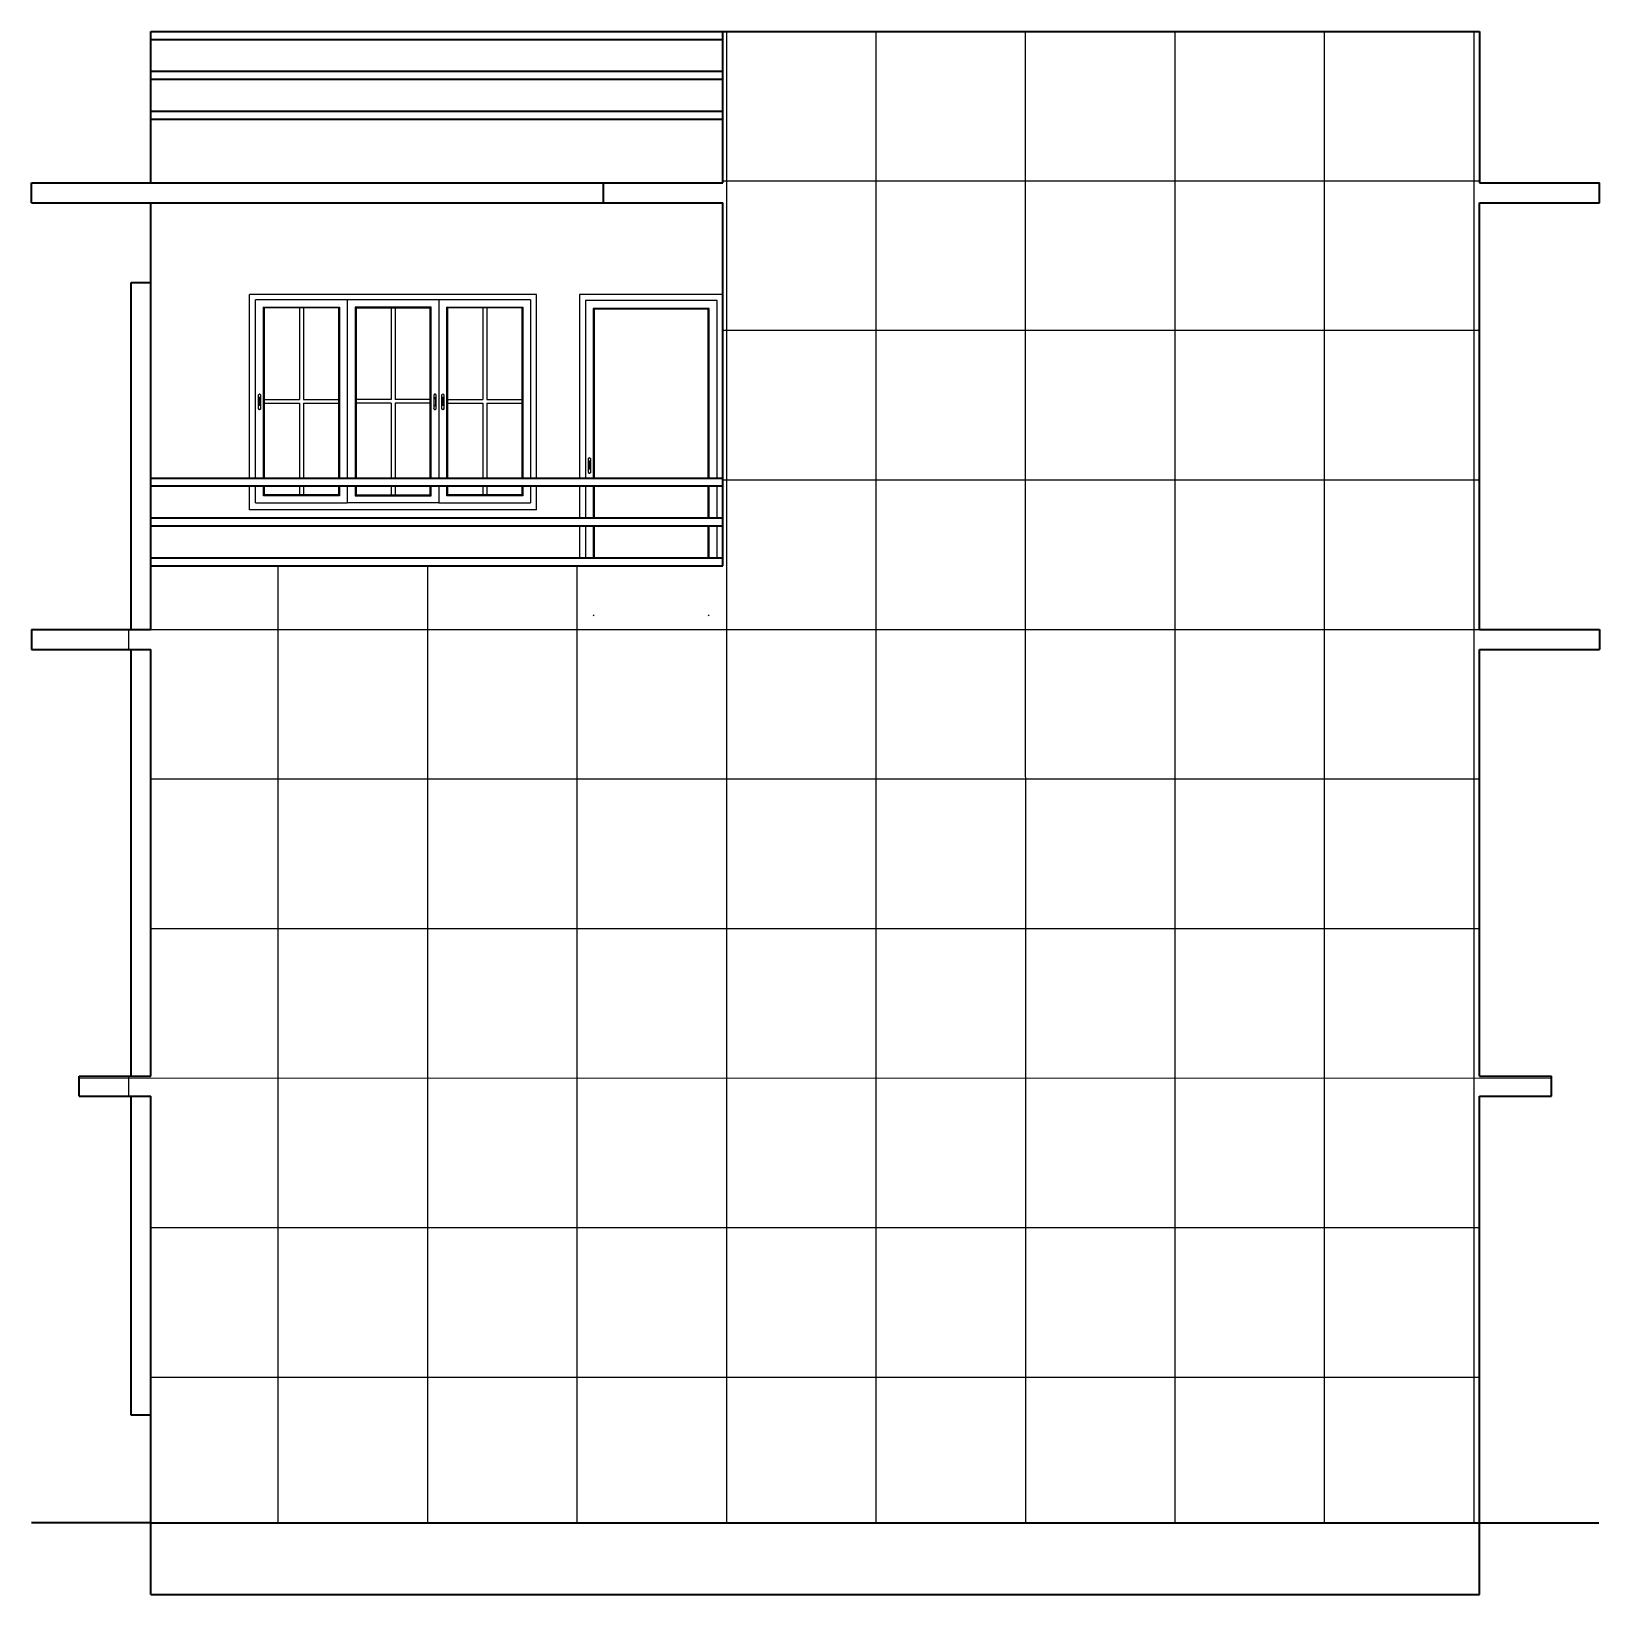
# Model space of a CAD drawing. Header units: inches. Extents: x -5142662 to -4941318, y -3361958 to -3160563.
# Drawn here: x -5003386.9 to -5002993.5, y -3263154.5 to -3262762.5 of the extents above; entities that cross this region are included whole.
import ezdxf

# ---------------------------------------------------------------- set-up
doc = ezdxf.new("R2010")
doc.units = ezdxf.units.IN
doc.header["$LTSCALE"] = 2
doc.header["$MEASUREMENT"] = 0
doc.header["$PDMODE"] = 34
doc.linetypes.add('ACAD_ISO02W100', pattern=[15, 12, -3])
doc.linetypes.add('HIDDEN', pattern=[0.375, 0.25, -0.125])
doc.layers.get('0').update_dxf_attribs({"linetype": 'CONTINUOUS'})
doc.layers.get('DEFPOINTS').update_dxf_attribs({"color": 141, "linetype": 'CONTINUOUS'})
doc.layers.add('DIM', color=5, linetype='CONTINUOUS')
doc.layers.add('WAll', color=20, linetype='CONTINUOUS')
for name, color, linetype, lineweight in [('dimension', 160, 'CONTINUOUS', 15), ('dimentions', 5, 'CONTINUOUS', 9), ('door', 20, 'CONTINUOUS', 35), ('HATCH', 60, 'ACAD_ISO02W100', 13), ('OUTLINE', 1, 'CONTINUOUS', 25), ('REN', 242, 'CONTINUOUS', 30), ('steps', 253, 'CONTINUOUS', 20), ('TEXT', 181, 'CONTINUOUS', 25), ('Toilet', 7, 'CONTINUOUS', 25), ('window', 4, 'CONTINUOUS', 13)]:
    doc.layers.add(name, color=color, linetype=linetype, lineweight=lineweight)
doc.styles.add('Lettring Text', font='arial.ttf')
doc.styles.add('S-111', font='tahoma.ttf', dxfattribs={"height": 8})
doc.styles.get("Standard").update_dxf_attribs({"font": 'ARIALN.TTF'})
doc.styles.add('TAHOMA', font='tahoma.ttf', dxfattribs={"height": 9})
doc.styles.add('Text', font='GOTHIC.TTF', dxfattribs={"height": 6})
doc.dimstyles.new('Copy of Standard', dxfattribs={"dimtxt": 6, "dimasz": 2.875, "dimexe": 2, "dimexo": 4, "dimgap": 2, "dimtad": 1, "dimdec": 0, "dimrnd": 1, "dimzin": 0, "dimdsep": 46, "dimlunit": 4, "dimtxsty": 'Lettring Text', "dimcen": 0.1, "dimclrd": 7, "dimclre": 7, "dimclrt": 7, "dimazin": 0, "dimtfac": 0.645, "dimtdec": 0, "dimtmove": 1, "dimatfit": 0, "dimfxl": 3, "dimfxlon": 1, "dimtfillclr": 256, "dimtolj": 1, "dimtzin": 0, "dimlwd": -1, "dimlwe": -1, "dimarcsym": 2})
doc.dimstyles.new("S-2'", dxfattribs={"dimscale": 96, "dimtxt": 9, "dimasz": 0.003, "dimexe": 0.09375, "dimexo": 0.09375, "dimgap": 0.0625, "dimtad": 1, "dimdec": 0, "dimlfac": 0.25, "dimzin": 3, "dimdsep": 46, "dimlunit": 3, "dimtxsty": 'S-111', "dimblk": 'S', "dimcen": 0.09375, "dimdle": 0.09375, "dimse1": 1, "dimse2": 1, "dimadec": 0, "dimazin": 1, "dimtfac": 1, "dimtdec": 0, "dimtix": 1, "dimtmove": 0, "dimatfit": 3, "dimldrblk": 'DOTSMALL', "dimfxl": 1, "dimtolj": 1, "dimtzin": 1, "dimarcsym": 0})
doc.dimstyles.get("Standard").update_dxf_attribs({"dimtxt": 0.18, "dimasz": 0.18, "dimexe": 0.18, "dimexo": 0.0625, "dimgap": 0.09, "dimtad": 0, "dimtih": 1, "dimtoh": 1, "dimdec": 4, "dimzin": 0, "dimdsep": 46, "dimtxsty": 'Standard', "dimcen": 0.09, "dimadec": 0, "dimazin": 0, "dimtfac": 1, "dimtdec": 4, "dimtofl": 0, "dimtmove": 0, "dimatfit": 3, "dimfxl": 1, "dimtolj": 1, "dimtzin": 0, "dimarcsym": 0})
pattern_1 = [(90, (-3680.62, 0), (-12.5, 0), [])]

# ---------------------------------------------------------------- blocks, each defined once
blk = doc.blocks.new('*D7')
at = {"layer": 'DEFPOINTS', "color": 0, "ltscale": 0.5, "transparency": 16777216}
for p in [(348550.4, -34284.7), (348535.5, -34298.4), (348698, -34475.1)]:
    blk.add_point(p, dxfattribs=at)
at = {"layer": 'steps', "color": 7, "ltscale": 0.5, "transparency": 16777216}
for p, q in [((348548.2, -34286.7), (348551.8, -34283.3)), ((348711, -34459.3), (348552.3, -34286.8)), ((348710.7, -34463.5), (348714.4, -34460.1))]:
    blk.add_line(p, q, dxfattribs=at)
for points in [[(348552.7, -34286.5), (348552, -34287.1), (348550.4, -34284.7)], [(348711.3, -34459), (348710.6, -34459.7), (348712.9, -34461.4)]]:
    blk.add_solid(points, dxfattribs=at)
at = {"layer": 'steps', "color": 7, "ltscale": 0.5, "transparency": 16777216, "insert": (348637.6, -34367.6), "char_height": 12, "attachment_point": 5, "rotation": 312.6053, "style": 'Lettring Text'}
blk.add_mtext("\\A1;20'", dxfattribs=at)
blk = doc.blocks.new('*D8')
at = {"layer": 'DEFPOINTS', "color": 0, "ltscale": 0.5, "transparency": 16777216}
for p in [(348698, -34475.1), (348715.7, -34493.2), (348441.1, -34727.6)]:
    blk.add_point(p, dxfattribs=at)
at = {"layer": 'steps', "color": 7, "ltscale": 0.5, "transparency": 16777216}
for p, q in [((348713.6, -34491), (348717.1, -34494.6)), ((348460.9, -34743.6), (348713.7, -34495.2)), ((348456.7, -34743.5), (348460.2, -34747))]:
    blk.add_line(p, q, dxfattribs=at)
for points in [[(348713.3, -34494.8), (348714, -34495.5), (348715.7, -34493.2)], [(348460.5, -34743.3), (348461.2, -34743.9), (348458.8, -34745.6)]]:
    blk.add_solid(points, dxfattribs=at)
at = {"layer": 'steps', "color": 7, "ltscale": 0.5, "transparency": 16777216, "insert": (348581.6, -34613.6), "char_height": 12, "attachment_point": 5, "rotation": 44.4987, "style": 'Lettring Text'}
blk.add_mtext("\\A1;30'", dxfattribs=at)
blk = doc.blocks.new('*D9')
at = {"layer": 'DEFPOINTS', "color": 0, "ltscale": 0.5, "transparency": 16777216}
for p in [(348278.6, -34550.9), (348441.1, -34727.6), (348418.2, -34748.7)]:
    blk.add_point(p, dxfattribs=at)
at = {"layer": 'steps', "color": 7, "ltscale": 0.5, "transparency": 16777216}
for p, q in [((348257.9, -34569.9), (348254.2, -34573.3)), ((348257.6, -34574), (348416.3, -34746.5)), ((348420.4, -34746.6), (348416.7, -34750))]:
    blk.add_line(p, q, dxfattribs=at)
for points in [[(348258, -34573.7), (348257.3, -34574.4), (348255.7, -34571.9)], [(348416.6, -34746.2), (348415.9, -34746.9), (348418.2, -34748.7)]]:
    blk.add_solid(points, dxfattribs=at)
at = {"layer": 'steps', "color": 7, "ltscale": 0.5, "transparency": 16777216, "insert": (348342.9, -34654.8), "char_height": 12, "attachment_point": 5, "rotation": 312.6053, "style": 'Lettring Text'}
blk.add_mtext("\\A1;20'", dxfattribs=at)
blk = doc.blocks.new('*D10')
at = {"layer": 'DEFPOINTS', "color": 0, "ltscale": 0.5, "transparency": 16777216}
for p in [(348535.5, -34298.4), (348278.6, -34550.9), (348295.3, -34567.9)]:
    blk.add_point(p, dxfattribs=at)
at = {"layer": 'steps', "color": 7, "ltscale": 0.5, "transparency": 16777216}
for p, q in [((348550.1, -34313.3), (348553.6, -34316.9)), ((348550.2, -34317.5), (348297.4, -34565.9)), ((348293.2, -34565.8), (348296.7, -34569.4))]:
    blk.add_line(p, q, dxfattribs=at)
for points in [[(348549.9, -34317.1), (348550.5, -34317.8), (348552.2, -34315.5)], [(348297, -34565.6), (348297.7, -34566.3), (348295.3, -34567.9)]]:
    blk.add_solid(points, dxfattribs=at)
at = {"layer": 'steps', "color": 7, "ltscale": 0.5, "transparency": 16777216, "insert": (348418.1, -34435.9), "char_height": 12, "attachment_point": 5, "rotation": 44.4987, "style": 'Lettring Text'}
blk.add_mtext("\\A1;30'", dxfattribs=at)
blk = doc.blocks.new('*D11')
at = {"layer": 'DEFPOINTS', "color": 0, "ltscale": 0.5, "transparency": 16777216}
for p in [(348276.1, -34553.2), (348202.9, -34635), (348227.1, -34647.6)]:
    blk.add_point(p, dxfattribs=at)
at = {"layer": 'steps', "color": 7, "ltscale": 0.5, "transparency": 16777216}
for p, q in [((348250.6, -34543.2), (348204.2, -34632.5)), ((348254.6, -34542), (348250.2, -34539.7)), ((348205.6, -34636.4), (348201.1, -34634.1))]:
    blk.add_line(p, q, dxfattribs=at)
for points in [[(348250.2, -34543), (348251, -34543.4), (348251.9, -34540.6)], [(348203.8, -34632.2), (348204.7, -34632.7), (348202.9, -34635)]]:
    blk.add_solid(points, dxfattribs=at)
at = {"layer": 'steps', "color": 7, "ltscale": 0.5, "transparency": 16777216, "insert": (348220.2, -34584.1), "char_height": 12, "attachment_point": 5, "rotation": 62.5443, "style": 'Lettring Text'}
blk.add_mtext('\\A1;8\'-10"', dxfattribs=at)
blk = doc.blocks.new('*D12')
at = {"layer": 'DEFPOINTS', "color": 0, "ltscale": 0.5, "transparency": 16777216}
for p in [(348639.7, -34196), (348256.9, -34533.7), (348276.1, -34553.2)]:
    blk.add_point(p, dxfattribs=at)
at = {"layer": 'steps', "color": 7, "ltscale": 0.5, "transparency": 16777216}
for p, q in [((348622.5, -34178.6), (348619, -34175)), ((348618.4, -34178.5), (348259, -34531.6)), ((348259, -34535.8), (348255.5, -34532.2))]:
    blk.add_line(p, q, dxfattribs=at)
for points in [[(348618, -34178.1), (348618.7, -34178.8), (348620.4, -34176.5)], [(348258.6, -34531.3), (348259.3, -34532), (348256.9, -34533.7)]]:
    blk.add_solid(points, dxfattribs=at)
at = {"layer": 'steps', "color": 7, "ltscale": 0.5, "transparency": 16777216, "insert": (348433, -34349.3), "char_height": 12, "attachment_point": 5, "rotation": 44.4987, "style": 'Lettring Text'}
blk.add_mtext('\\A1;42\'-6"', dxfattribs=at)
blk = doc.blocks.new('*D13')
at = {"layer": 'DEFPOINTS', "color": 0, "ltscale": 0.5, "transparency": 16777216}
for p in [(348972.7, -33795.4), (348618.9, -34178.7), (348639.7, -34196)]:
    blk.add_point(p, dxfattribs=at)
at = {"layer": 'steps', "color": 7, "ltscale": 0.5, "transparency": 16777216}
for p, q in [((348950.1, -33780.4), (348620.7, -34176.5)), ((348954.2, -33780.1), (348950.4, -33776.9)), ((348621.2, -34180.7), (348617.3, -34177.5))]:
    blk.add_line(p, q, dxfattribs=at)
for points in [[(348949.7, -33780.1), (348950.5, -33780.7), (348951.9, -33778.2)], [(348620.3, -34176.2), (348621.1, -34176.8), (348618.9, -34178.7)]]:
    blk.add_solid(points, dxfattribs=at)
at = {"layer": 'steps', "color": 7, "ltscale": 0.5, "transparency": 16777216, "insert": (348779.2, -33973.2), "char_height": 12, "attachment_point": 5, "rotation": 50.2585, "style": 'Lettring Text'}
blk.add_mtext('\\A1;43\'-5"', dxfattribs=at)
blk = doc.blocks.new('*D14')
at = {"layer": 'DEFPOINTS', "color": 0, "ltscale": 0.5, "transparency": 16777216}
for p in [(348990.5, -33780.8), (348972.7, -33795.4), (349174.6, -34040.2)]:
    blk.add_point(p, dxfattribs=at)
at = {"layer": 'steps', "color": 7, "ltscale": 0.5, "transparency": 16777216}
for p, q in [((348988.1, -33782.7), (348992, -33779.5)), ((349190.5, -34023.3), (348992.3, -33783)), ((349190, -34027.5), (349193.9, -34024.3))]:
    blk.add_line(p, q, dxfattribs=at)
for points in [[(348992.7, -33782.7), (348991.9, -33783.3), (348990.5, -33780.8)], [(349190.9, -34023), (349190.1, -34023.6), (349192.3, -34025.5)]]:
    blk.add_solid(points, dxfattribs=at)
at = {"layer": 'steps', "color": 7, "ltscale": 0.5, "transparency": 16777216, "insert": (349097.7, -33898), "char_height": 12, "attachment_point": 5, "rotation": 309.5205, "style": 'Lettring Text'}
blk.add_mtext('\\A1;26\'-5"', dxfattribs=at)
blk = doc.blocks.new('*D15')
at = {"layer": 'DEFPOINTS', "color": 0, "ltscale": 0.5, "transparency": 16777216}
for p in [(349174.6, -34040.2), (349185.9, -34047), (349075.8, -34203.8)]:
    blk.add_point(p, dxfattribs=at)
at = {"layer": 'steps', "color": 7, "ltscale": 0.5, "transparency": 16777216}
for p, q in [((349088.6, -34208.2), (349184.5, -34049.5)), ((349183.4, -34045.5), (349187.7, -34048)), ((349084.6, -34209.1), (349088.9, -34211.7))]:
    blk.add_line(p, q, dxfattribs=at)
for points in [[(349184.1, -34049.2), (349184.9, -34049.7), (349185.9, -34047)], [(349088.2, -34208), (349089, -34208.5), (349087.1, -34210.7)]]:
    blk.add_solid(points, dxfattribs=at)
at = {"layer": 'steps', "color": 7, "ltscale": 0.5, "transparency": 16777216, "insert": (349129.6, -34124.6), "char_height": 12, "attachment_point": 5, "rotation": 58.8796, "style": 'Lettring Text'}
blk.add_mtext('\\A1;15\'-11"', dxfattribs=at)
blk = doc.blocks.new('*D16')
at = {"layer": 'DEFPOINTS', "color": 0, "ltscale": 0.5, "transparency": 16777216}
for p in [(349075.8, -34203.8), (349086.5, -34211.3), (348945.9, -34390.5)]:
    blk.add_point(p, dxfattribs=at)
at = {"layer": 'steps', "color": 7, "ltscale": 0.5, "transparency": 16777216}
for p, q in [((348958.3, -34395.6), (349084.9, -34213.6)), ((349084, -34209.6), (349088.2, -34212.4)), ((348954.2, -34396.2), (348958.3, -34399.1))]:
    blk.add_line(p, q, dxfattribs=at)
for points in [[(349084.5, -34213.4), (349085.3, -34213.9), (349086.5, -34211.3)], [(348957.9, -34395.3), (348958.7, -34395.9), (348956.6, -34398)]]:
    blk.add_solid(points, dxfattribs=at)
at = {"layer": 'steps', "color": 7, "ltscale": 0.5, "transparency": 16777216, "insert": (349014.9, -34300), "char_height": 12, "attachment_point": 5, "rotation": 55.1744, "style": 'Lettring Text'}
blk.add_mtext('\\A1;18\'-11"', dxfattribs=at)
blk = doc.blocks.new('*D17')
at = {"layer": 'DEFPOINTS', "color": 0, "ltscale": 0.5, "transparency": 16777216}
for p in [(348945.9, -34390.5), (348958, -34396.5), (348883, -34517.1)]:
    blk.add_point(p, dxfattribs=at)
at = {"layer": 'steps', "color": 7, "ltscale": 0.5, "transparency": 16777216}
for p, q in [((348955.3, -34395.2), (348959.8, -34397.4)), ((348896.3, -34520.5), (348956.7, -34399.1)), ((348892.3, -34521.7), (348896.8, -34523.9))]:
    blk.add_line(p, q, dxfattribs=at)
for points in [[(348956.3, -34398.9), (348957.1, -34399.3), (348958, -34396.5)], [(348895.9, -34520.2), (348896.7, -34520.7), (348895, -34523)]]:
    blk.add_solid(points, dxfattribs=at)
at = {"layer": 'steps', "color": 7, "ltscale": 0.5, "transparency": 16777216, "insert": (348919.2, -34456.1), "char_height": 12, "attachment_point": 5, "rotation": 63.5559, "style": 'Lettring Text'}
blk.add_mtext('\\A1;11\'-9"', dxfattribs=at)
blk = doc.blocks.new('*D18')
at = {"layer": 'DEFPOINTS', "color": 0, "ltscale": 0.5, "transparency": 16777216}
for p in [(348883, -34517.1), (348894.6, -34523.7), (348717, -34807.2)]:
    blk.add_point(p, dxfattribs=at)
at = {"layer": 'steps', "color": 7, "ltscale": 0.5, "transparency": 16777216}
for p, q in [((348730, -34811.3), (348893.1, -34526.2)), ((348891.9, -34522.2), (348896.3, -34524.6)), ((348726, -34812.3), (348730.3, -34814.8))]:
    blk.add_line(p, q, dxfattribs=at)
for points in [[(348892.7, -34525.9), (348893.5, -34526.4), (348894.6, -34523.7)], [(348729.6, -34811.1), (348730.4, -34811.6), (348728.6, -34813.8)]]:
    blk.add_solid(points, dxfattribs=at)
at = {"layer": 'steps', "color": 7, "ltscale": 0.5, "transparency": 16777216, "insert": (348804.5, -34664.7), "char_height": 12, "attachment_point": 5, "rotation": 60.2319, "style": 'Lettring Text'}
blk.add_mtext('\\A1;27\'-10"', dxfattribs=at)
blk = doc.blocks.new('*D19')
at = {"layer": 'DEFPOINTS', "color": 0, "ltscale": 0.5, "transparency": 16777216}
for p in [(348717, -34807.2), (348725.2, -34816.1), (348596.4, -34918.1)]:
    blk.add_point(p, dxfattribs=at)
at = {"layer": 'steps', "color": 7, "ltscale": 0.5, "transparency": 16777216}
for p, q in [((348606.7, -34925), (348723, -34818)), ((348723.1, -34813.9), (348726.5, -34817.5)), ((348602.5, -34924.8), (348605.9, -34928.4))]:
    blk.add_line(p, q, dxfattribs=at)
for points in [[(348722.7, -34817.7), (348723.4, -34818.4), (348725.2, -34816.1)], [(348606.3, -34924.7), (348607, -34925.4), (348604.6, -34927)]]:
    blk.add_solid(points, dxfattribs=at)
at = {"layer": 'steps', "color": 7, "ltscale": 0.5, "transparency": 16777216, "insert": (348659.4, -34865.5), "char_height": 12, "attachment_point": 5, "rotation": 42.6053, "style": 'Lettring Text'}
blk.add_mtext('\\A1;13\'-8"', dxfattribs=at)
blk = doc.blocks.new('*D20')
at = {"layer": 'DEFPOINTS', "color": 0, "ltscale": 0.5, "transparency": 16777216}
for p in [(348596.4, -34918.1), (348608.2, -34927), (348502.5, -35042.9)]:
    blk.add_point(p, dxfattribs=at)
at = {"layer": 'steps', "color": 7, "ltscale": 0.5, "transparency": 16777216}
for p, q in [((348605.8, -34925.2), (348609.8, -34928.2)), ((348516, -35049.5), (348606.4, -34929.3)), ((348511.9, -35049.9), (348515.9, -35053))]:
    blk.add_line(p, q, dxfattribs=at)
for points in [[(348606.1, -34929), (348606.8, -34929.6), (348608.2, -34927)], [(348515.6, -35049.2), (348516.4, -35049.7), (348514.3, -35051.8)]]:
    blk.add_solid(points, dxfattribs=at)
at = {"layer": 'steps', "color": 7, "ltscale": 0.5, "transparency": 16777216, "insert": (348554.7, -34984.5), "char_height": 12, "attachment_point": 5, "rotation": 53.0328, "style": 'Lettring Text'}
blk.add_mtext("\\A1;13'", dxfattribs=at)
blk = doc.blocks.new('*D21')
at = {"layer": 'DEFPOINTS', "color": 0, "ltscale": 0.5, "transparency": 16777216}
for p in [(348502.5, -35042.9), (348510.7, -35050.8), (348337.1, -35215.7)]:
    blk.add_point(p, dxfattribs=at)
at = {"layer": 'steps', "color": 7, "ltscale": 0.5, "transparency": 16777216}
for p, q in [((348508.6, -35048.7), (348512.2, -35052.2)), ((348347.3, -35221.5), (348508.7, -35052.9)), ((348343.2, -35221.5), (348346.8, -35224.9))]:
    blk.add_line(p, q, dxfattribs=at)
for points in [[(348508.4, -35052.5), (348509.1, -35053.2), (348510.7, -35050.8)], [(348347, -35221.1), (348347.7, -35221.8), (348345.3, -35223.5)]]:
    blk.add_solid(points, dxfattribs=at)
at = {"layer": 'steps', "color": 7, "ltscale": 0.5, "transparency": 16777216, "insert": (348422.2, -35131.5), "char_height": 12, "attachment_point": 5, "rotation": 46.2452, "style": 'Lettring Text'}
blk.add_mtext('\\A1;19\'-11"', dxfattribs=at)
blk = doc.blocks.new('*D22')
at = {"layer": 'DEFPOINTS', "color": 0, "ltscale": 0.5, "transparency": 16777216}
for p in [(348235.7, -35078.1), (348337.1, -35215.7), (348319, -35229)]:
    blk.add_point(p, dxfattribs=at)
at = {"layer": 'steps', "color": 7, "ltscale": 0.5, "transparency": 16777216}
for p, q in [((348220, -35089.7), (348216, -35092.7)), ((348219.3, -35093.8), (348317.3, -35226.7)), ((348321.4, -35227.3), (348317.4, -35230.2))]:
    blk.add_line(p, q, dxfattribs=at)
for points in [[(348219.7, -35093.5), (348218.9, -35094.1), (348217.6, -35091.5)], [(348317.7, -35226.4), (348316.9, -35227), (348319, -35229)]]:
    blk.add_solid(points, dxfattribs=at)
at = {"layer": 'steps', "color": 7, "ltscale": 0.5, "transparency": 16777216, "insert": (348274.8, -35155.4), "char_height": 12, "attachment_point": 5, "rotation": 306.3881, "style": 'Lettring Text'}
blk.add_mtext('\\A1;14\'-3"', dxfattribs=at)
blk = doc.blocks.new('*D23')
at = {"layer": 'DEFPOINTS', "color": 0, "ltscale": 0.5, "transparency": 16777216}
for p in [(348243.2, -34946.9), (348216.4, -35077), (348235.7, -35078.1)]:
    blk.add_point(p, dxfattribs=at)
at = {"layer": 'steps', "color": 7, "ltscale": 0.5, "transparency": 16777216}
for p, q in [((348223.7, -34948.7), (348216.6, -35074.1)), ((348226.9, -34946), (348221.9, -34945.7)), ((348219.4, -35077.2), (348214.4, -35076.9))]:
    blk.add_line(p, q, dxfattribs=at)
for points in [[(348223.3, -34948.7), (348224.2, -34948.7), (348223.9, -34945.8)], [(348216.1, -35074.1), (348217.1, -35074.2), (348216.4, -35077)]]:
    blk.add_solid(points, dxfattribs=at)
at = {"layer": 'steps', "color": 7, "ltscale": 0.5, "transparency": 16777216, "insert": (348212, -35011), "char_height": 12, "attachment_point": 5, "rotation": 86.7405, "style": 'Lettring Text'}
blk.add_mtext('\\A1;10\'-11"', dxfattribs=at)
blk = doc.blocks.new('*D24')
at = {"layer": 'DEFPOINTS', "color": 0, "ltscale": 0.5, "transparency": 16777216}
for p in [(348225.1, -34744.3), (348218.8, -34949.1), (348243.2, -34946.9)]:
    blk.add_point(p, dxfattribs=at)
at = {"layer": 'steps', "color": 7, "ltscale": 0.5, "transparency": 16777216}
for p, q in [((348203.6, -34746.2), (348198.6, -34746.7)), ((348200.9, -34749.4), (348218.5, -34946.3)), ((348221.8, -34948.9), (348216.8, -34949.3))]:
    blk.add_line(p, q, dxfattribs=at)
for points in [[(348201.4, -34749.3), (348200.4, -34749.4), (348200.6, -34746.5)], [(348219, -34946.2), (348218, -34946.3), (348218.8, -34949.1)]]:
    blk.add_solid(points, dxfattribs=at)
at = {"layer": 'steps', "color": 7, "ltscale": 0.5, "transparency": 16777216, "insert": (348217.8, -34847.1), "char_height": 12, "attachment_point": 5, "rotation": 275.1164, "style": 'Lettring Text'}
blk.add_mtext('\\A1;16\'-11"', dxfattribs=at)
blk = doc.blocks.new('*D25')
at = {"layer": 'DEFPOINTS', "color": 0, "ltscale": 0.5, "transparency": 16777216}
for p in [(348227.1, -34647.6), (348200.4, -34743.8), (348225.1, -34744.3)]:
    blk.add_point(p, dxfattribs=at)
at = {"layer": 'steps', "color": 7, "ltscale": 0.5, "transparency": 16777216}
for p, q in [((348205.4, -34647.1), (348200.4, -34647)), ((348202.4, -34649.9), (348200.4, -34740.9)), ((348203.4, -34743.8), (348198.4, -34743.7))]:
    blk.add_line(p, q, dxfattribs=at)
for points in [[(348201.9, -34649.9), (348202.8, -34649.9), (348202.4, -34647.1)], [(348199.9, -34740.9), (348200.9, -34740.9), (348200.4, -34743.8)]]:
    blk.add_solid(points, dxfattribs=at)
at = {"layer": 'steps', "color": 7, "ltscale": 0.5, "transparency": 16777216, "insert": (348193.3, -34695.3), "char_height": 12, "attachment_point": 5, "rotation": 88.7786, "style": 'Lettring Text'}
blk.add_mtext('\\A1;8\'-1"', dxfattribs=at)
blk = doc.blocks.new('*D26')
at = {"layer": 'DEFPOINTS', "color": 0, "ltscale": 0.5, "transparency": 16777216}
for p in [(348972.7, -33795.4), (348972.7, -33795.4), (349075.8, -34203.8)]:
    blk.add_point(p, dxfattribs=at)
at = {"layer": 'steps', "color": 7, "ltscale": 0.5, "transparency": 16777216}
for p, q in [((348972.7, -33795.4), (348974.7, -33794.9)), ((349075.1, -34201), (348973.4, -33798.2)), ((349075.8, -34203.8), (349077.7, -34203.3))]:
    blk.add_line(p, q, dxfattribs=at)
for points in [[(348973.9, -33798.1), (348973, -33798.3), (348972.7, -33795.4)], [(349075.6, -34200.9), (349074.6, -34201.2), (349075.8, -34203.8)]]:
    blk.add_solid(points, dxfattribs=at)
at = {"layer": 'steps', "color": 7, "ltscale": 0.5, "transparency": 16777216, "insert": (349032.1, -33997.6), "char_height": 12, "attachment_point": 5, "rotation": 284.1668, "style": 'Lettring Text'}
blk.add_mtext('\\A1;35\'-1"', dxfattribs=at)
blk = doc.blocks.new('*D27')
at = {"layer": 'DEFPOINTS', "color": 0, "ltscale": 0.5, "transparency": 16777216}
for p in [(348972.7, -33795.4), (348945.9, -34390.5), (348945.9, -34390.5)]:
    blk.add_point(p, dxfattribs=at)
at = {"layer": 'steps', "color": 7, "ltscale": 0.5, "transparency": 16777216}
for p, q in [((348972.6, -33798.3), (348946.1, -34387.6)), ((348972.7, -33795.4), (348970.7, -33795.3)), ((348945.9, -34390.5), (348943.9, -34390.4))]:
    blk.add_line(p, q, dxfattribs=at)
for points in [[(348972.1, -33798.3), (348973.1, -33798.3), (348972.7, -33795.4)], [(348945.6, -34387.6), (348946.5, -34387.7), (348945.9, -34390.5)]]:
    blk.add_solid(points, dxfattribs=at)
at = {"layer": 'steps', "color": 7, "ltscale": 0.5, "transparency": 16777216, "insert": (348951.2, -34092.6), "char_height": 12, "attachment_point": 5, "rotation": 87.4229, "style": 'Lettring Text'}
blk.add_mtext('\\A1;49\'-8"', dxfattribs=at)
blk = doc.blocks.new('*D28')
at = {"layer": 'DEFPOINTS', "color": 0, "ltscale": 0.5, "transparency": 16777216}
for p in [(348972.7, -33795.4), (348972.7, -33795.4), (348883, -34517.1)]:
    blk.add_point(p, dxfattribs=at)
at = {"layer": 'steps', "color": 7, "ltscale": 0.5, "transparency": 16777216}
for p, q in [((348883.4, -34514.2), (348972.4, -33798.3)), ((348972.7, -33795.4), (348974.7, -33795.7)), ((348883, -34517.1), (348885, -34517.3))]:
    blk.add_line(p, q, dxfattribs=at)
for points in [[(348971.9, -33798.2), (348972.8, -33798.3), (348972.7, -33795.4)], [(348882.9, -34514.1), (348883.8, -34514.3), (348883, -34517.1)]]:
    blk.add_solid(points, dxfattribs=at)
at = {"layer": 'steps', "color": 7, "ltscale": 0.5, "transparency": 16777216, "insert": (348919.8, -34155.2), "char_height": 12, "attachment_point": 5, "rotation": 82.9129, "style": 'Lettring Text'}
blk.add_mtext('\\A1;60\'-7"', dxfattribs=at)
blk = doc.blocks.new('*D29')
at = {"layer": 'DEFPOINTS', "color": 0, "ltscale": 0.5, "transparency": 16777216}
for p in [(348639.7, -34196), (348883, -34517.1), (348883, -34517.1)]:
    blk.add_point(p, dxfattribs=at)
at = {"layer": 'steps', "color": 7, "ltscale": 0.5, "transparency": 16777216}
for p, q in [((348639.7, -34196), (348641.2, -34194.8)), ((348641.4, -34198.3), (348881.3, -34514.8)), ((348883, -34517.1), (348884.6, -34515.8))]:
    blk.add_line(p, q, dxfattribs=at)
for points in [[(348641.8, -34198), (348641, -34198.6), (348639.7, -34196)], [(348881.6, -34514.5), (348880.9, -34515.1), (348883, -34517.1)]]:
    blk.add_solid(points, dxfattribs=at)
at = {"layer": 'steps', "color": 7, "ltscale": 0.5, "transparency": 16777216, "insert": (348767.8, -34351.6), "char_height": 12, "attachment_point": 5, "rotation": 307.1633, "style": 'Lettring Text'}
blk.add_mtext('\\A1;33\'-7"', dxfattribs=at)
blk = doc.blocks.new('*D30')
at = {"layer": 'DEFPOINTS', "color": 0, "ltscale": 0.5, "transparency": 16777216}
for p in [(348639.7, -34196), (348639.7, -34196), (348717, -34807.2)]:
    blk.add_point(p, dxfattribs=at)
at = {"layer": 'steps', "color": 7, "ltscale": 0.5, "transparency": 16777216}
for p, q in [((348639.7, -34196), (348637.7, -34196.3)), ((348716.7, -34804.4), (348640, -34198.9)), ((348717, -34807.2), (348715, -34807.5))]:
    blk.add_line(p, q, dxfattribs=at)
for points in [[(348640.5, -34198.8), (348639.5, -34198.9), (348639.7, -34196)], [(348717.1, -34804.3), (348716.2, -34804.4), (348717, -34807.2)]]:
    blk.add_solid(points, dxfattribs=at)
at = {"layer": 'steps', "color": 7, "ltscale": 0.5, "transparency": 16777216, "insert": (348686.4, -34500.6), "char_height": 12, "attachment_point": 5, "rotation": 277.2151, "style": 'Lettring Text'}
blk.add_mtext('\\A1;51\'-4"', dxfattribs=at)
blk = doc.blocks.new('*D31')
at = {"layer": 'DEFPOINTS', "color": 0, "ltscale": 0.5, "transparency": 16777216}
for p in [(348276.1, -34553.2), (348276.1, -34553.2), (348717, -34807.2)]:
    blk.add_point(p, dxfattribs=at)
at = {"layer": 'steps', "color": 7, "ltscale": 0.5, "transparency": 16777216}
for p, q in [((348276.1, -34553.2), (348275.1, -34555)), ((348714.5, -34805.8), (348278.6, -34554.7)), ((348717, -34807.2), (348716, -34809))]:
    blk.add_line(p, q, dxfattribs=at)
for points in [[(348278.9, -34554.2), (348278.4, -34555.1), (348276.1, -34553.2)], [(348714.8, -34805.4), (348714.3, -34806.2), (348717, -34807.2)]]:
    blk.add_solid(points, dxfattribs=at)
at = {"layer": 'steps', "color": 7, "ltscale": 0.5, "transparency": 16777216, "insert": (348500.6, -34673.2), "char_height": 12, "attachment_point": 5, "rotation": 330.0526, "style": 'Lettring Text'}
blk.add_mtext('\\A1;42\'-5"', dxfattribs=at)
blk = doc.blocks.new('*D32')
at = {"layer": 'DEFPOINTS', "color": 0, "ltscale": 0.5, "transparency": 16777216}
for p in [(348227.1, -34647.6), (348717, -34807.2), (348717, -34807.2)]:
    blk.add_point(p, dxfattribs=at)
at = {"layer": 'steps', "color": 7, "ltscale": 0.5, "transparency": 16777216}
for p, q in [((348227.1, -34647.6), (348227.7, -34645.7)), ((348229.9, -34648.5), (348714.3, -34806.3)), ((348717, -34807.2), (348717.7, -34805.3))]:
    blk.add_line(p, q, dxfattribs=at)
for points in [[(348230, -34648), (348229.7, -34648.9), (348227.1, -34647.6)], [(348714.4, -34805.9), (348714.1, -34806.8), (348717, -34807.2)]]:
    blk.add_solid(points, dxfattribs=at)
at = {"layer": 'steps', "color": 7, "ltscale": 0.5, "transparency": 16777216, "insert": (348474.6, -34719.8), "char_height": 12, "attachment_point": 5, "rotation": 341.9515, "style": 'Lettring Text'}
blk.add_mtext('\\A1;42\'-11"', dxfattribs=at)
blk = doc.blocks.new('*D33')
at = {"layer": 'DEFPOINTS', "color": 0, "ltscale": 0.5, "transparency": 16777216}
for p in [(348225.1, -34744.3), (348225.1, -34744.3), (348717, -34807.2)]:
    blk.add_point(p, dxfattribs=at)
at = {"layer": 'steps', "color": 7, "ltscale": 0.5, "transparency": 16777216}
for p, q in [((348225.1, -34744.3), (348224.8, -34746.3)), ((348714.2, -34806.9), (348227.9, -34744.7)), ((348717, -34807.2), (348716.8, -34809.2))]:
    blk.add_line(p, q, dxfattribs=at)
for points in [[(348228, -34744.2), (348227.8, -34745.2), (348225.1, -34744.3)], [(348714.2, -34806.4), (348714.1, -34807.3), (348717, -34807.2)]]:
    blk.add_solid(points, dxfattribs=at)
at = {"layer": 'steps', "color": 7, "ltscale": 0.5, "transparency": 16777216, "insert": (348472.1, -34767.8), "char_height": 12, "attachment_point": 5, "rotation": 352.7118, "style": 'Lettring Text'}
blk.add_mtext('\\A1;41\'-4"', dxfattribs=at)
blk = doc.blocks.new('*D34')
at = {"layer": 'DEFPOINTS', "color": 0, "ltscale": 0.5, "transparency": 16777216}
for p in [(348225.1, -34744.3), (348596.4, -34918.1), (348596.4, -34918.1)]:
    blk.add_point(p, dxfattribs=at)
at = {"layer": 'steps', "color": 7, "ltscale": 0.5, "transparency": 16777216}
for p, q in [((348225.1, -34744.3), (348225.9, -34742.5)), ((348227.7, -34745.5), (348593.8, -34916.9)), ((348596.4, -34918.1), (348597.3, -34916.3))]:
    blk.add_line(p, q, dxfattribs=at)
for points in [[(348227.9, -34745.1), (348227.5, -34746), (348225.1, -34744.3)], [(348594, -34916.5), (348593.6, -34917.4), (348596.4, -34918.1)]]:
    blk.add_solid(points, dxfattribs=at)
at = {"layer": 'steps', "color": 7, "ltscale": 0.5, "transparency": 16777216, "insert": (348414.2, -34823.9), "char_height": 12, "attachment_point": 5, "rotation": 334.9173, "style": 'Lettring Text'}
blk.add_mtext('\\A1;34\'-2"', dxfattribs=at)
blk = doc.blocks.new('*D35')
at = {"layer": 'DEFPOINTS', "color": 0, "ltscale": 0.5, "transparency": 16777216}
for p in [(348596.4, -34918.1), (348243.2, -34946.9), (348243.2, -34946.9)]:
    blk.add_point(p, dxfattribs=at)
at = {"layer": 'steps', "color": 7, "ltscale": 0.5, "transparency": 16777216}
for p, q in [((348593.6, -34918.4), (348246.1, -34946.7)), ((348596.4, -34918.1), (348596.3, -34916.1)), ((348243.2, -34946.9), (348243, -34944.9))]:
    blk.add_line(p, q, dxfattribs=at)
for points in [[(348593.5, -34917.9), (348593.6, -34918.9), (348596.4, -34918.1)], [(348246, -34946.2), (348246.1, -34947.2), (348243.2, -34946.9)]]:
    blk.add_solid(points, dxfattribs=at)
at = {"layer": 'steps', "color": 7, "ltscale": 0.5, "transparency": 16777216, "insert": (348419.2, -34924.4), "char_height": 12, "attachment_point": 5, "rotation": 4.6601, "style": 'Lettring Text'}
blk.add_mtext('\\A1;29\'-6"', dxfattribs=at)
blk = doc.blocks.new('*D36')
at = {"layer": 'DEFPOINTS', "color": 0, "ltscale": 0.5, "transparency": 16777216}
for p in [(348243.2, -34946.9), (348243.2, -34946.9), (348502.5, -35042.9)]:
    blk.add_point(p, dxfattribs=at)
at = {"layer": 'steps', "color": 7, "ltscale": 0.5, "transparency": 16777216}
for p, q in [((348243.2, -34946.9), (348242.5, -34948.8)), ((348499.8, -35041.9), (348245.9, -34947.9)), ((348502.5, -35042.9), (348501.8, -35044.8))]:
    blk.add_line(p, q, dxfattribs=at)
for points in [[(348246.1, -34947.5), (348245.7, -34948.4), (348243.2, -34946.9)], [(348500, -35041.5), (348499.7, -35042.4), (348502.5, -35042.9)]]:
    blk.add_solid(points, dxfattribs=at)
at = {"layer": 'steps', "color": 7, "ltscale": 0.5, "transparency": 16777216, "insert": (348375.7, -34987.3), "char_height": 12, "attachment_point": 5, "rotation": 339.6898, "style": 'Lettring Text'}
blk.add_mtext('\\A1;23\'-1"', dxfattribs=at)
blk = doc.blocks.new('*D37')
at = {"layer": 'DEFPOINTS', "color": 0, "ltscale": 0.5, "transparency": 16777216}
for p in [(348502.5, -35042.9), (348235.7, -35078.1), (348235.7, -35078.1)]:
    blk.add_point(p, dxfattribs=at)
at = {"layer": 'steps', "color": 7, "ltscale": 0.5, "transparency": 16777216}
for p, q in [((348499.7, -35043.3), (348238.6, -35077.7)), ((348502.5, -35042.9), (348502.3, -35040.9)), ((348235.7, -35078.1), (348235.5, -35076.1))]:
    blk.add_line(p, q, dxfattribs=at)
for points in [[(348499.6, -35042.8), (348499.7, -35043.8), (348502.5, -35042.9)], [(348238.5, -35077.3), (348238.6, -35078.2), (348235.7, -35078.1)]]:
    blk.add_solid(points, dxfattribs=at)
at = {"layer": 'steps', "color": 7, "ltscale": 0.5, "transparency": 16777216, "insert": (348368.1, -35052.5), "char_height": 12, "attachment_point": 5, "rotation": 7.5144, "style": 'Lettring Text'}
blk.add_mtext('\\A1;22\'-5"', dxfattribs=at)
blk = doc.blocks.new('*D38')
at = {"layer": 'DEFPOINTS', "color": 0, "ltscale": 0.5, "transparency": 16777216}
for p in [(348698, -34475.1), (348855.5, -34565.2), (348855.5, -34565.2)]:
    blk.add_point(p, dxfattribs=at)
at = {"layer": 'steps', "color": 7, "ltscale": 0.5, "transparency": 16777216}
for p, q in [((348698, -34475.1), (348699, -34473.4)), ((348700.5, -34476.6), (348853, -34563.8)), ((348855.5, -34565.2), (348856.5, -34563.5))]:
    blk.add_line(p, q, dxfattribs=at)
for points in [[(348700.8, -34476.2), (348700.3, -34477), (348698, -34475.1)], [(348853.2, -34563.4), (348852.7, -34564.2), (348855.5, -34565.2)]]:
    blk.add_solid(points, dxfattribs=at)
at = {"layer": 'steps', "color": 7, "ltscale": 0.5, "transparency": 16777216, "insert": (348780.8, -34513.1), "char_height": 12, "attachment_point": 5, "rotation": 330.2319, "style": 'Lettring Text'}
blk.add_mtext('\\A1;15\'-1"', dxfattribs=at)
blk = doc.blocks.new('*D39')
at = {"layer": 'DEFPOINTS', "color": 0, "ltscale": 0.5, "transparency": 16777216}
for p in [(348855.5, -34565.2), (348890.4, -34588.5), (348890.4, -34588.5)]:
    blk.add_point(p, dxfattribs=at)
at = {"layer": 'steps', "color": 7, "ltscale": 0.5, "transparency": 16777216}
for p, q in [((348855.5, -34565.2), (348856.6, -34563.5)), ((348857.9, -34566.8), (348888, -34586.9)), ((348890.4, -34588.5), (348891.5, -34586.8))]:
    blk.add_line(p, q, dxfattribs=at)
for points in [[(348858.1, -34566.4), (348857.6, -34567.2), (348855.5, -34565.2)], [(348888.2, -34586.5), (348887.7, -34587.3), (348890.4, -34588.5)]]:
    blk.add_solid(points, dxfattribs=at)
at = {"layer": 'steps', "color": 7, "ltscale": 0.5, "transparency": 16777216, "insert": (348877.4, -34570.1), "char_height": 12, "attachment_point": 5, "rotation": 326.3128, "style": 'Lettring Text'}
blk.add_mtext('\\A1;3\'-6"', dxfattribs=at)
blk = doc.blocks.new('*D40')
at = {"layer": 'DEFPOINTS', "color": 0, "ltscale": 0.5, "transparency": 16777216}
for p in [(348940.5, -34621.6), (348849.5, -34649.8), (348900, -34683.1)]:
    blk.add_point(p, dxfattribs=at)
at = {"layer": 'steps', "color": 7, "ltscale": 0.5, "transparency": 16777216}
for p, q in [((348888.4, -34590.8), (348891.1, -34586.6)), ((348892.4, -34589.9), (348938.1, -34620)), ((348938.9, -34624.1), (348941.6, -34619.9))]:
    blk.add_line(p, q, dxfattribs=at)
for points in [[(348892.7, -34589.5), (348892.2, -34590.3), (348890, -34588.3)], [(348938.4, -34619.6), (348937.9, -34620.4), (348940.5, -34621.6)]]:
    blk.add_solid(points, dxfattribs=at)
at = {"layer": 'steps', "color": 7, "ltscale": 0.5, "transparency": 16777216, "insert": (348919.7, -34598.2), "char_height": 12, "attachment_point": 5, "rotation": 326.5952, "style": 'Lettring Text'}
blk.add_mtext("\\A1;5'", dxfattribs=at)
blk = doc.blocks.new('*D41')
at = {"layer": 'DEFPOINTS', "color": 0, "ltscale": 0.5, "transparency": 16777216}
for p in [(349033.2, -33778.4), (348912.7, -33867.7), (349124.3, -33901.5)]:
    blk.add_point(p, dxfattribs=at)
at = {"layer": 'steps', "color": 7, "ltscale": 0.5, "transparency": 16777216}
for p, q in [((349006.1, -33989), (349122, -33903.2)), ((349122.5, -33899.1), (349125.5, -33903.1)), ((349002, -33988.3), (349004.9, -33992.3))]:
    blk.add_line(p, q, dxfattribs=at)
for points in [[(349121.7, -33902.8), (349122.3, -33903.6), (349124.3, -33901.5)], [(349005.8, -33988.6), (349006.4, -33989.4), (349003.8, -33990.7)]]:
    blk.add_solid(points, dxfattribs=at)
at = {"layer": 'steps', "color": 7, "ltscale": 0.5, "transparency": 16777216, "insert": (349059.2, -33939.6), "char_height": 12, "attachment_point": 5, "rotation": 36.514, "style": 'Lettring Text'}
blk.add_mtext('\\A1;12\'-6"', dxfattribs=at)
blk = doc.blocks.new('*D42')
at = {"layer": 'DEFPOINTS', "color": 0, "ltscale": 0.5, "transparency": 16777216}
for p in [(349038.2, -33710.6), (349046.9, -33722), (348962.3, -33786.3)]:
    blk.add_point(p, dxfattribs=at)
at = {"layer": 'steps', "color": 7, "ltscale": 0.5, "transparency": 16777216}
for p, q in [((348955.9, -33773.1), (349035.9, -33712.3)), ((349040, -33713), (349037, -33709)), ((348955.5, -33777.2), (348952.4, -33773.3))]:
    blk.add_line(p, q, dxfattribs=at)
for points in [[(349035.6, -33711.9), (349036.2, -33712.7), (349038.2, -33710.6)], [(348955.6, -33772.7), (348956.2, -33773.5), (348953.6, -33774.8)]]:
    blk.add_solid(points, dxfattribs=at)
at = {"layer": 'steps', "color": 7, "ltscale": 0.5, "transparency": 16777216, "insert": (348991, -33736.2), "char_height": 12, "attachment_point": 5, "rotation": 37.2413, "style": 'Lettring Text'}
blk.add_mtext('\\A1;8\'-10"', dxfattribs=at)
blk = doc.blocks.new('*D43')
at = {"layer": 'DEFPOINTS', "color": 0, "ltscale": 0.5, "transparency": 16777216}
for p in [(349102.1, -33688), (349102.1, -33688), (349056.4, -33729.7)]:
    blk.add_point(p, dxfattribs=at)
at = {"layer": 'steps', "color": 7, "ltscale": 0.5, "transparency": 16777216}
for p, q in [((349058.6, -33727.8), (349100, -33689.9)), ((349102.1, -33688), (349100.7, -33686.5)), ((349056.4, -33729.7), (349055.1, -33728.3))]:
    blk.add_line(p, q, dxfattribs=at)
for points in [[(349099.6, -33689.5), (349100.3, -33690.2), (349102.1, -33688)], [(349058.2, -33727.5), (349058.9, -33728.2), (349056.4, -33729.7)]]:
    blk.add_solid(points, dxfattribs=at)
at = {"layer": 'steps', "color": 7, "ltscale": 0.5, "transparency": 16777216, "insert": (349073.8, -33702.9), "char_height": 12, "attachment_point": 5, "rotation": 42.4886, "style": 'Lettring Text'}
blk.add_mtext('\\A1;5\'-2"', dxfattribs=at)
blk = doc.blocks.new('_DOTSMALL')
at = {"color": 0, "linetype": 'ByBlock', "const_width": 0.5}
blk.add_lwpolyline([(-0.0625, 0, 1), (0.0625, 0, 1)], format="xyb", close=True, dxfattribs=at)
blk = doc.blocks.new('S')
at = {"layer": 'door', "ltscale": 0.5}
h = blk.add_hatch(dxfattribs=at)
h.set_pattern_fill('ANSI31', color=256, scale=100, angle=45)
h.set_pattern_definition(pattern_1)
h.paths.add_polyline_path([(348492, -34677.6), (348677.5, -34495.3), (348671.3, -34446.1), (348535.5, -34298.4), (348278.6, -34550.9), (348285.9, -34558.8)])
h.paths.add_polyline_path([(348401.5, -34510.4), (348555.9, -34510.4), (348555.9, -34481.6), (348401.5, -34481.6)], flags=24)
h = blk.add_hatch(dxfattribs=at)
h.set_pattern_fill('ANSI31', color=256, scale=100, angle=45)
h.set_pattern_definition(pattern_1)
h.paths.add_polyline_path([(348285.9, -34558.8), (348427.6, -34712.9), (348449, -34719.9), (348492, -34677.6)])
for p, q in [((349024.4, -33603.1), (349049, -33576.8)), ((349014.7, -33613.2), (349024.4, -33603.1)), ((349014.7, -33613.2), (349024.4, -33603.1)), ((349024.4, -33603.1), (349231, -33828.7)), ((349027.8, -33625.7), (349014.7, -33613.2)), ((348958.4, -33672.4), (348998.2, -33630.6)), ((348998.2, -33630.6), (348985.1, -33618.2)), ((349027.8, -33625.7), (348985.1, -33618.2)), ((348988.5, -33640.7), (348998.2, -33630.6)), ((349006.4, -33622), (349006.4, -33621.9)), ((349006.4, -33622), (349006.4, -33621.9)), ((348958.4, -33672.4), (348988.5, -33640.7)), ((348941.8, -33689.7), (348928.8, -33677.3)), ((348971.4, -33684.8), (348928.8, -33677.3)), ((348971.4, -33684.8), (348958.4, -33672.4)), ((348911.6, -33721.4), (348941.8, -33689.7)), ((348911.6, -33721.4), (348941.8, -33689.7)), ((348911.6, -33721.4), (348887.2, -33747.8)), ((348883, -34517.1), (348972.7, -33795.4)), ((348972.7, -33795.4), (348945.9, -34390.5)), ((349075.8, -34203.8), (348972.7, -33795.4)), ((349340.1, -33817.1), (349351, -33826.7)), ((349231, -33828.7), (349282.9, -33908.4)), ((349295.4, -33910.5), (349351, -33826.7)), ((349351, -33826.7), (349385.1, -33859)), ((349376.8, -33867.7), (349385.1, -33859)), ((349116.7, -34136.1), (348912.7, -33867.7)), ((349410.7, -33866.7), (349376.8, -33867.7)), ((349402.5, -33875.5), (349410.7, -33866.7)), ((349402.5, -33875.5), (349436.5, -33907.7)), ((349282.9, -33908.4), (349295.4, -33910.5)), ((349353.7, -33995.2), (349436.5, -33907.7)), ((349436.5, -33907.7), (349447.4, -33917.3)), ((349221.5, -33960), (349227.9, -33955.7)), ((349174.6, -34040.2), (349221.5, -33960)), ((349353.7, -33995.2), (349454, -34100.9)), ((349302.7, -34060.3), (349392.2, -34140)), ((349425.3, -34128.1), (349473.2, -34082.7)), ((349292.2, -34104.6), (349370.6, -34180)), ((349425.3, -34128.1), (349437.7, -34141.2)), ((349386.8, -34139.8), (349399.2, -34152.9)), ((349386.8, -34139.8), (349437.7, -34141.2)), ((349348.1, -34201.4), (349399.2, -34152.9)), ((348717, -34807.2), (348639.7, -34196)), ((348639.7, -34196), (348883, -34517.1)), ((348717, -34807.2), (348276.1, -34553.2)), ((348227.1, -34647.6), (348717, -34807.2)), ((348225.1, -34744.3), (348596.4, -34918.1)), ((348717, -34807.2), (348225.1, -34744.3)), ((348596.4, -34918.1), (348243.2, -34946.9)), ((348502.5, -35042.9), (348243.2, -34946.9)), ((348502.5, -35042.9), (348235.7, -35078.1)), ((348326, -35275.7), (348305, -35264.1)), ((348336.1, -35280.9), (348326, -35275.7)), ((348336.1, -35280.9), (348326, -35275.7)), ((348327.7, -35296.9), (348365.7, -35276.1)), ((348327.7, -35296.9), (348336.1, -35280.9)), ((348357.4, -35292.1), (348365.7, -35276.1)), ((348388.3, -35308.2), (348357.4, -35292.1)), ((348367.4, -35297.3), (348357.4, -35292.1)), ((348388.3, -35308.2), (348367.4, -35297.3)), ((348379.9, -35324.2), (348417.9, -35303.4)), ((348379.9, -35324.2), (348388.3, -35308.2)), ((348409.5, -35319.3), (348417.9, -35303.4)), ((348430.4, -35330.2), (348409.5, -35319.3)), ((348430.4, -35330.2), (348409.5, -35319.3)), ((348430.4, -35330.2), (348451.6, -35341.5))]:
    blk.add_line(p, q, dxfattribs=at)
at = {"layer": 'door', "linetype": 'HIDDEN', "ltscale": 50}
blk.add_line((349105.8, -33873.9), (348960.6, -33682.9), dxfattribs=at)
at = {"layer": 'door', "linetype": 'HIDDEN', "ltscale": 20}
blk.add_lwpolyline([(348364.4, -35226.9), (348398.1, -35178.3), (348512.5, -35052.5), (348613.1, -34934.1), (348691, -34855.8), (348726, -34814.3), (348970.8, -34410.5), (349096.7, -34216.5), (349262.5, -33942.3), (349199.4, -33852.7), (349006.4, -33622)], dxfattribs=at)
at = {"layer": 'door', "ltscale": 0.5}
for points in [[(348430.4, -35330.2), (348506, -35186.1), (348604.8, -35082.6), (348632.6, -35069.2), (348718.7, -34964.9), (348753.5, -34945.6), (348769.7, -34880.6), (349229.4, -34183.6), (349292.2, -34104.6), (349303.8, -34055.5), (348988.5, -33640.7)], [(348367.4, -35297.3), (348411.2, -35190.9), (348479, -35107.4), (348653.6, -34925), (348703.2, -34869.2), (348995.7, -34430.4), (349257.2, -33998.8), (349306.1, -33958.3), (349295.4, -33910.5)]]:
    blk.add_lwpolyline(points, dxfattribs=at)
at = {"layer": 'door', "linetype": 'HIDDEN', "ltscale": 50}
blk.add_lwpolyline([(348398.9, -35313.8), (348447.4, -35209.9), (348478.6, -35163.9), (348578.2, -35057.1), (348690.6, -34940), (348744.1, -34863.5), (348974.8, -34515.6), (349198.6, -34165), (349260.1, -34076.8), (349105.8, -33873.9)], dxfattribs=at)
at = {"layer": 'door', "ltscale": 0.5}
blk.add_lwpolyline([(348698, -34475.1), (348535.5, -34298.4), (348278.6, -34550.9), (348441.1, -34727.6)], close=True, dxfattribs=at)
at = {"layer": 'Toilet', "color": 1}
for p, q in [((348972.7, -33795.4), (348911.6, -33721.4)), ((348972.7, -33795.4), (348912.1, -33721.9)), ((348972.7, -33795.4), (348639.7, -34196)), ((349174.6, -34040.2), (348972.7, -33795.4)), ((349174.6, -34040.2), (348972.7, -33795.4)), ((348790.6, -34298.6), (349063.8, -33905.9)), ((349075.8, -34203.8), (349174.6, -34040.2)), ((348639.7, -34196), (348276.1, -34553.2)), ((348945.9, -34390.5), (349075.8, -34203.8)), ((348721.8, -34436.9), (348790.6, -34298.6)), ((348883, -34517.1), (348945.9, -34390.5)), ((348574.6, -34693.6), (348726.8, -34427.7)), ((348717, -34807.2), (348883, -34517.1)), ((348276.1, -34553.2), (348227.1, -34647.6)), ((348227.1, -34647.6), (348225.1, -34744.3)), ((348462.5, -34796.8), (348574.6, -34693.6)), ((348225.1, -34744.3), (348243.2, -34946.9)), ((348243.2, -35088.2), (348462.5, -34796.8)), ((348596.4, -34918.1), (348717, -34807.2)), ((348502.5, -35042.9), (348596.4, -34918.1)), ((348243.2, -34946.9), (348235.7, -35078.1)), ((348337.1, -35215.7), (348502.5, -35042.9)), ((348235.7, -35078.1), (348337.1, -35215.7)), ((348337.1, -35215.7), (348326, -35275.7))]:
    blk.add_line(p, q, dxfattribs=at)
at = {"layer": 'steps', "color": 7, "ltscale": 0.3, "char_height": 14, "attachment_point": 2}
for s, insert, width, rotation in [('{\\fTechnic|b1|i0|c2|p2;KULO}', (349127.3, -33734.5), 55.268, 311.9652), ('{\\fTechnic|b1|i0|c2|p2;8M INDRAYANI LAKILLA SADAK}', (349118.3, -33853.5), 323.524, 307.2217), ('{\\fTechnic|b1|i0|c2|p2;KULO}', (348992.4, -34380.8), 55.268, 53.8316), ("{\\fTechnic|b1|i0|c2|p2;5' WIDE ROAD}", (349022.8, -34402.3), 180.915, 59.3045)]:
    blk.add_mtext(s, dxfattribs=dict(at, insert=insert, width=width, rotation=rotation))
at = {"layer": 'steps', "color": 7, "ltscale": 0.3, "insert": (348478.4, -34489.2), "char_height": 14, "width": 153.117, "attachment_point": 2}
blk.add_mtext('{\\fTechnic|b1|i0|c2|p2;PROPOSED SITE}', dxfattribs=at)
at = {"layer": 'steps', "ltscale": 0.5}
for p1, p2, distance, picture, middle in [((349056.4, -33729.7), (349102.1, -33688), 0, '*D43', (349073.8, -33702.9)), ((348962.3, -33786.3), (349046.9, -33722), 14.4, '*D42', (348991, -33736.2)), ((348972.7, -33795.4), (348639.7, -34196), -27, '*D13', (348779.2, -33973.2)), ((348912.7, -33867.7), (349033.2, -33778.4), -153.1, '*D41', (349059.2, -33939.6)), ((349174.6, -34040.2), (348972.7, -33795.4), -23, '*D14', (349097.7, -33898)), ((349075.8, -34203.8), (348972.7, -33795.4), 0, '*D26', (349032.1, -33997.6)), ((348883, -34517.1), (348972.7, -33795.4), 0, '*D28', (348919.8, -34155.2)), ((348972.7, -33795.4), (348945.9, -34390.5), 0, '*D27', (348951.2, -34092.6)), ((349075.8, -34203.8), (349174.6, -34040.2), -13.2, '*D15', (349129.6, -34124.6)), ((348639.7, -34196), (348276.1, -34553.2), -27.4, '*D12', (348433, -34349.3)), ((348717, -34807.2), (348639.7, -34196), 0, '*D30', (348686.4, -34500.6)), ((348639.7, -34196), (348883, -34517.1), 0, '*D29', (348767.8, -34351.6)), ((348945.9, -34390.5), (349075.8, -34203.8), -13, '*D16', (349014.9, -34300)), ((348698, -34475.1), (348535.5, -34298.4), -20.2, '*D7', (348637.6, -34367.6)), ((348535.5, -34298.4), (348278.6, -34550.9), 23.9, '*D10', (348418.1, -34435.9)), ((348883, -34517.1), (348945.9, -34390.5), -13.4, '*D17', (348919.2, -34456.1)), ((348441.1, -34727.6), (348698, -34475.1), -25.3, '*D8', (348581.6, -34613.6)), ((348698, -34475.1), (348855.5, -34565.2), 0, '*D38', (348780.8, -34513.1)), ((348717, -34807.2), (348883, -34517.1), -13.3, '*D18', (348804.5, -34664.7)), ((348276.1, -34553.2), (348227.1, -34647.6), -27.3, '*D11', (348220.2, -34584.1)), ((348278.6, -34550.9), (348441.1, -34727.6), -31.1, '*D9', (348342.9, -34654.8)), ((348717, -34807.2), (348276.1, -34553.2), 0, '*D31', (348500.6, -34673.2)), ((348855.5, -34565.2), (348890.4, -34588.5), 0, '*D39', (348877.4, -34570.1)), ((348849.5, -34649.8), (348900, -34683.1), 73.7, '*D40', (348919.7, -34598.2)), ((348227.1, -34647.6), (348225.1, -34744.3), -24.7, '*D25', (348193.3, -34695.3)), ((348227.1, -34647.6), (348717, -34807.2), 0, '*D32', (348474.6, -34719.8)), ((348225.1, -34744.3), (348243.2, -34946.9), -24.5, '*D24', (348217.8, -34847.1)), ((348717, -34807.2), (348225.1, -34744.3), 0, '*D33', (348472.1, -34767.8)), ((348225.1, -34744.3), (348596.4, -34918.1), 0, '*D34', (348414.2, -34823.9)), ((348596.4, -34918.1), (348717, -34807.2), -12, '*D19', (348659.4, -34865.5)), ((348596.4, -34918.1), (348243.2, -34946.9), 0, '*D35', (348419.2, -34924.4)), ((348502.5, -35042.9), (348596.4, -34918.1), -14.7, '*D20', (348554.7, -34984.5)), ((348243.2, -34946.9), (348235.7, -35078.1), -19.3, '*D23', (348212, -35011)), ((348502.5, -35042.9), (348243.2, -34946.9), 0, '*D36', (348375.7, -34987.3)), ((348502.5, -35042.9), (348235.7, -35078.1), 0, '*D37', (348368.1, -35052.5)), ((348337.1, -35215.7), (348502.5, -35042.9), -11.4, '*D21', (348422.2, -35131.5)), ((348235.7, -35078.1), (348337.1, -35215.7), -22.5, '*D22', (348274.8, -35155.4))]:
    dim = blk.add_aligned_dim(p1=p1, p2=p2, distance=distance, dimstyle='Copy of Standard', override={"dimtxt": 12}, dxfattribs=at)
    dim.commit()
    dim.dimension.update_dxf_attribs({"geometry": picture, "text_midpoint": middle})
blk = doc.blocks.new('*D85')
at = {"layer": 'DEFPOINTS', "color": 0, "transparency": 16777216}
for p in [(137119.31, -31575.62), (137071.31, -31591.32), (137119.31, -31591.32)]:
    blk.add_point(p, dxfattribs=at)
at = {"layer": 'dimension', "color": 0, "lineweight": -2, "transparency": 16777216}
blk.add_line((137071.6, -31575.62), (137119.02, -31575.62), dxfattribs=at)
at = {"layer": 'dimension', "color": 0, "lineweight": -2, "transparency": 16777216, "xscale": 0.288, "yscale": 0.288, "zscale": 0.288, "rotation": 180}
blk.add_blockref('S', (137071.31, -31575.62), dxfattribs=at)
at = {"layer": 'dimension', "color": 0, "lineweight": -2, "transparency": 16777216, "xscale": 0.288, "yscale": 0.288, "zscale": 0.288}
blk.add_blockref('S', (137119.31, -31575.62), dxfattribs=at)
at = {"layer": 'dimension', "color": 0, "transparency": 16777216, "insert": (137095.31, -31565.61), "char_height": 8, "attachment_point": 5, "style": 'S-111'}
blk.add_mtext('\\A1;1\'-4"', dxfattribs=at)
blk = doc.blocks.new('*D84')
at = {"layer": 'DEFPOINTS', "color": 0, "transparency": 16777216}
for p in [(137071.31, -31591.32), (137058.34, -31689.39), (137071.31, -31689.39)]:
    blk.add_point(p, dxfattribs=at)
at = {"layer": 'dimentions', "color": 0, "lineweight": -2, "transparency": 16777216}
blk.add_line((137058.34, -31591.61), (137058.34, -31689.1), dxfattribs=at)
at = {"layer": 'dimentions', "color": 0, "lineweight": -2, "transparency": 16777216, "xscale": 0.288, "yscale": 0.288, "zscale": 0.288}
for p, rotation in [((137058.34, -31591.32), 90), ((137058.34, -31689.39), 270)]:
    blk.add_blockref('S', p, dxfattribs=dict(at, rotation=rotation))
at = {"layer": 'dimentions', "color": 0, "transparency": 16777216, "insert": (137048.18, -31640.35), "char_height": 8, "attachment_point": 5, "rotation": 90, "style": 'S-111'}
blk.add_mtext("\\A1;1'-10''", dxfattribs=at)
blk = doc.blocks.new('JGKJFKFNF')
at = {"layer": 'OUTLINE'}
h = blk.add_hatch(color=256, dxfattribs=at)
h.dxf.hatch_style = 1
h.paths.add_polyline_path([(137076.45, -31599.4, 1), (137082.61, -31599.4, 1)])
h = blk.add_hatch(color=256, dxfattribs=at)
h.dxf.hatch_style = 1
h.paths.add_polyline_path([(137086.93, -31599.4, 1), (137093.09, -31599.4, 1)])
h = blk.add_hatch(color=256, dxfattribs=at)
h.dxf.hatch_style = 1
h.paths.add_polyline_path([(137096.74, -31599.4, 1), (137102.9, -31599.4, 1)])
h = blk.add_hatch(color=256, dxfattribs=at)
h.dxf.hatch_style = 1
h.paths.add_polyline_path([(137108.09, -31599.4, 1), (137114.25, -31599.4, 1)])
h = blk.add_hatch(color=256, dxfattribs=at)
h.dxf.hatch_style = 1
h.paths.add_polyline_path([(137076.45, -31608.69, 1), (137082.61, -31608.69, 1)])
h = blk.add_hatch(color=256, dxfattribs=at)
h.dxf.hatch_style = 1
h.paths.add_polyline_path([(137086.78, -31608.69, 1), (137092.94, -31608.69, 1)])
h = blk.add_hatch(color=256, dxfattribs=at)
h.dxf.hatch_style = 1
h.paths.add_polyline_path([(137096.59, -31608.69, 1), (137102.75, -31608.69, 1)])
h = blk.add_hatch(color=256, dxfattribs=at)
h.dxf.hatch_style = 1
h.paths.add_polyline_path([(137108.09, -31608.69, 1), (137114.25, -31608.69, 1)])
h = blk.add_hatch(color=256, dxfattribs=at)
h.dxf.hatch_style = 1
h.paths.add_polyline_path([(137076.45, -31645.26, 1), (137082.61, -31645.26, 1)])
h = blk.add_hatch(color=256, dxfattribs=at)
h.dxf.hatch_style = 1
h.paths.add_polyline_path([(137108.09, -31645.25, 1), (137114.25, -31645.25, 1)])
h = blk.add_hatch(color=256, dxfattribs=at)
h.dxf.hatch_style = 1
h.paths.add_polyline_path([(137076.45, -31671.56, 1), (137082.61, -31671.56, 1)])
h = blk.add_hatch(color=256, dxfattribs=at)
h.dxf.hatch_style = 1
h.paths.add_polyline_path([(137108.09, -31671.55, 1), (137114.25, -31671.55, 1)])
h = blk.add_hatch(color=256, dxfattribs=at)
h.dxf.hatch_style = 1
h.paths.add_polyline_path([(137076.45, -31681.39, 1), (137082.61, -31681.39, 1)])
h = blk.add_hatch(color=256, dxfattribs=at)
h.dxf.hatch_style = 1
h.paths.add_polyline_path([(137093.06, -31681.31, -1), (137099.22, -31681.31, -1)])
h = blk.add_hatch(color=256, dxfattribs=at)
h.dxf.hatch_style = 1
h.paths.add_polyline_path([(137108.09, -31681.38, 1), (137114.25, -31681.38, 1)])
at = {"layer": 'TEXT'}
h = blk.add_hatch(dxfattribs=at)
h.set_pattern_fill('ANSI31', color=0, scale=10)
h.set_pattern_definition([(45, (34674.0915, -27340.7171), (-0.883883476, 0.883883476), [])])
h.paths.add_polyline_path([(137114.31, -31605.73), (137114.31, -31602.65), (137076.31, -31602.65), (137076.31, -31605.73)])
h = blk.add_hatch(dxfattribs=at)
h.set_pattern_fill('ANSI31', color=0, scale=10)
h.set_pattern_definition([(315, (34674.0915, -35939.9904), (-0.883883476, -0.883883476), [])])
h.paths.add_polyline_path([(137114.31, -31674.98), (137114.31, -31678.05), (137076.31, -31678.05), (137076.31, -31674.98)])
at = {"layer": 'REN', "lineweight": 30, "ltscale": 0.75}
for p, q in [((137076.31, -31596.32), (137114.31, -31596.32)), ((137076.31, -31684.39), (137076.31, -31596.32)), ((137081.2, -31597.01), (137087.54, -31605.22)), ((137114.31, -31596.32), (137114.31, -31684.39)), ((137076.75, -31599.92), (137083, -31607.44)), ((137114.31, -31684.39), (137076.31, -31684.39))]:
    blk.add_line(p, q, dxfattribs=at)
at = {"layer": 'TEXT', "color": 0}
for p, q in [((137076.31, -31602.65), (137114.31, -31602.65)), ((137076.31, -31605.73), (137114.31, -31605.73)), ((137076.31, -31674.98), (137114.31, -31674.98)), ((137076.31, -31678.05), (137114.31, -31678.05))]:
    blk.add_line(p, q, dxfattribs=at)
at = {"layer": 'TEXT'}
blk.add_lwpolyline([(137071.31, -31591.32), (137119.31, -31591.32), (137119.31, -31689.39), (137071.31, -31689.39)], close=True, dxfattribs=at)
at = {"layer": 'WAll', "lineweight": -2}
for centre in [(137079.53, -31599.4), (137111.17, -31599.4), (137079.53, -31608.69), (137089.86, -31608.69), (137099.67, -31608.69), (137111.17, -31608.69), (137079.53, -31645.25), (137079.53, -31671.55), (137111.17, -31671.55), (137079.53, -31681.38), (137111.17, -31681.38)]:
    blk.add_circle(centre, 3.08, dxfattribs=at)
at = {"layer": 'TEXT', "ltscale": 20, "style": 'TAHOMA'}
for s, p in [('4-16%%C(THR.)', (137163.18, -31582.11)), ('4-16%%C(EXT.)', (137158.35, -31619.44)), ('2-12%%C(THR.)', (137160.08, -31641.81)), ('2-16%%C(THR.)', (137163.18, -31663.12)), ('3-16%%C(THR.)', (137163.18, -31705.79))]:
    blk.add_text(s, height=9, dxfattribs=at).set_placement(p)
at = {"layer": 'TEXT'}
for s, height, style, p in [(' SECTION OF SF1AT Y-Y', 12, 'Text', (137019.28, -31724.9)), ('SCALE:1"=2\'-0\'', 8, 'S-111', (137071.08, -31736.49))]:
    blk.add_text(s, height=height, dxfattribs=dict(at, style=style)).set_placement(p)
at = {"layer": 'dimension'}
dim = blk.add_aligned_dim(p1=(137071.31, -31591.32), p2=(137119.31, -31591.32), distance=15.7, text='1\'-4"', dimstyle="S-2'", dxfattribs=at)
dim.commit()
dim.dimension.update_dxf_attribs({"geometry": '*D85', "text_midpoint": (137095.31, -31565.61)})
at = {"layer": 'dimentions'}
dim = blk.add_linear_dim(base=(137058.34, -31689.39), p1=(137071.31, -31591.32), p2=(137071.31, -31689.39), angle=90, text="1'-10''", dimstyle="S-2'", dxfattribs=at)
dim.commit()
dim.dimension.update_dxf_attribs({"geometry": '*D84', "text_midpoint": (137048.18, -31640.35)})
at = {"layer": 'DIM'}
for points in [[(137079.53, -31596.32), (137122.88, -31577.89), (137156.32, -31577.89)], [(137089.75, -31596.32), (137122.88, -31577.89)], [(137100.88, -31596.32), (137122.88, -31577.89)], [(137111.17, -31596.32), (137122.88, -31577.89)], [(137079.53, -31611.77), (137122.88, -31622.1), (137156.32, -31616.9)], [(137089.85, -31611.48), (137122.88, -31622.1)], [(137100.99, -31611.48), (137122.88, -31622.1)], [(137111.17, -31611.77), (137122.88, -31622.1)], [(137079.53, -31643.94), (137122.88, -31634.91), (137156.32, -31636.69)], [(137111.17, -31643.94), (137122.88, -31634.91)], [(137079.53, -31668.47), (137111.02, -31659.06), (137156.85, -31659.06)], [(137110.65, -31669.51), (137111.02, -31659.06)], [(137079.58, -31683.08), (137114.9, -31701.73), (137156.85, -31701.73)], [(137097.1, -31684.39), (137114.9, -31701.73)], [(137111.14, -31682.81), (137114.9, -31701.73)]]:
    blk.add_leader(points, dimstyle='Standard', override={"dimasz": 2, "dimgap": 2}, dxfattribs=at)

msp = doc.modelspace()

# ---------------------------------------------------------------- hatches: boundary and pattern name
at = {"layer": 'HATCH', "transparency": 33554661}
h = msp.add_hatch(dxfattribs=at)
h.set_pattern_fill('ANSI37', color=256, scale=300, angle=45)
h.paths.add_polyline_path([(-5003023.65, -3262805.52), (-5002993.49, -3262805.52), (-5002993.49, -3262800.52), (-5003023.65, -3262800.52), (-5003023.65, -3262762.52), (-5003213.4, -3262762.52), (-5003213.4, -3262800.52), (-5003243.4, -3262800.52), (-5003243.4, -3262805.52), (-5003213.4, -3262805.52), (-5003213.4, -3262896.52), (-5003356.9, -3262896.52), (-5003356.9, -3262912.52), (-5003386.9, -3262912.52), (-5003386.9, -3262917.52), (-5003356.9, -3262917.52), (-5003356.9, -3263024.52), (-5003374.9, -3263024.52), (-5003374.9, -3263029.52), (-5003356.9, -3263029.52), (-5003356.9, -3263136.52), (-5003023.65, -3263136.52), (-5003023.65, -3263029.52), (-5003005.55, -3263029.52), (-5003005.55, -3263024.52), (-5003023.65, -3263024.52), (-5003023.65, -3262917.52), (-5002993.49, -3262917.52), (-5002993.49, -3262912.52), (-5003023.65, -3262912.52)])

# ---------------------------------------------------------------- linework, layer by layer
at = {"ltscale": 0.5}
for p, q in [((-5003356.9, -3262762.52), (-5003023.65, -3262762.52)), ((-5003356.9, -3262800.52), (-5003356.9, -3262762.52)), ((-5003213.4, -3262800.52), (-5003213.4, -3262762.52)), ((-5003023.65, -3262762.52), (-5003023.65, -3262800.52)), ((-5003356.9, -3262764.52), (-5003213.4, -3262764.52)), ((-5003356.9, -3262772.52), (-5003213.4, -3262772.52)), ((-5003356.9, -3262774.52), (-5003213.4, -3262774.52)), ((-5003356.9, -3262782.52), (-5003213.4, -3262782.52)), ((-5003356.9, -3262784.52), (-5003213.4, -3262784.52)), ((-5003386.9, -3262800.52), (-5003213.4, -3262800.52)), ((-5003386.9, -3262805.52), (-5003386.9, -3262800.52)), ((-5003243.4, -3262805.52), (-5003243.4, -3262800.52)), ((-5003023.65, -3262800.52), (-5002993.49, -3262800.52)), ((-5002993.49, -3262805.52), (-5002993.49, -3262800.52)), ((-5003386.9, -3262805.52), (-5003213.4, -3262805.52)), ((-5003356.9, -3262912.52), (-5003356.9, -3262805.52)), ((-5003213.4, -3262896.52), (-5003213.4, -3262805.52)), ((-5003023.65, -3262912.52), (-5003023.65, -3262805.52)), ((-5003023.65, -3262805.52), (-5002993.49, -3262805.52)), ((-5003361.9, -3262912.52), (-5003361.9, -3262825.52)), ((-5003361.9, -3262825.52), (-5003356.9, -3262825.52)), ((-5003356.9, -3262874.52), (-5003213.4, -3262874.52)), ((-5003356.9, -3262876.52), (-5003213.4, -3262876.52)), ((-5003356.9, -3262884.52), (-5003213.4, -3262884.52)), ((-5003356.9, -3262886.52), (-5003213.4, -3262886.52)), ((-5003356.9, -3262894.52), (-5003213.4, -3262894.52)), ((-5003356.9, -3262896.52), (-5003213.4, -3262896.52)), ((-5003386.9, -3262912.52), (-5003356.9, -3262912.52)), ((-5003386.9, -3262912.52), (-5003386.9, -3262917.52)), ((-5003023.65, -3262912.52), (-5002993.49, -3262912.52)), ((-5002993.49, -3262912.52), (-5002993.49, -3262917.52)), ((-5003386.9, -3262917.52), (-5003356.9, -3262917.52)), ((-5003361.9, -3263024.52), (-5003361.9, -3262917.52)), ((-5003356.9, -3263024.52), (-5003356.9, -3262917.52)), ((-5003023.65, -3263024.52), (-5003023.65, -3262917.52)), ((-5003023.65, -3262917.52), (-5002993.49, -3262917.52)), ((-5003374.9, -3263024.52), (-5003356.9, -3263024.52)), ((-5003374.9, -3263029.52), (-5003374.9, -3263024.52)), ((-5003023.65, -3263024.52), (-5003005.55, -3263024.52)), ((-5003005.55, -3263029.52), (-5003005.55, -3263024.52)), ((-5003374.9, -3263029.52), (-5003356.9, -3263029.52)), ((-5003361.9, -3263109.52), (-5003361.9, -3263029.52)), ((-5003356.9, -3263136.52), (-5003356.9, -3263029.52)), ((-5003023.65, -3263136.52), (-5003023.65, -3263029.52)), ((-5003023.65, -3263029.52), (-5003005.55, -3263029.52)), ((-5003356.9, -3263109.52), (-5003361.9, -3263109.52)), ((-5003356.9, -3263136.52), (-5003386.9, -3263136.52)), ((-5003356.9, -3263136.52), (-5003023.65, -3263136.52)), ((-5003356.9, -3263154.52), (-5003356.9, -3263136.52)), ((-5003023.65, -3263154.52), (-5003023.65, -3263136.52)), ((-5003023.65, -3263136.52), (-5002993.65, -3263136.52)), ((-5003356.9, -3263154.52), (-5003023.65, -3263154.52))]:
    msp.add_line(p, q, dxfattribs=at)
at = {"layer": 'window'}
for p, q in [((-5003260.15, -3262828.52), (-5003332.15, -3262828.52)), ((-5003332.15, -3262874.52), (-5003332.15, -3262828.52)), ((-5003261.65, -3262829.86), (-5003330.65, -3262829.86)), ((-5003330.65, -3262874.52), (-5003330.65, -3262829.86)), ((-5003307.65, -3262829.86), (-5003307.65, -3262874.52)), ((-5003284.65, -3262829.86), (-5003284.65, -3262874.52)), ((-5003261.65, -3262829.86), (-5003261.65, -3262874.52)), ((-5003260.15, -3262874.52), (-5003260.15, -3262828.52)), ((-5003328.69, -3262831.65), (-5003309.62, -3262831.65)), ((-5003328.44, -3262831.88), (-5003328.69, -3262831.65)), ((-5003328.69, -3262874.52), (-5003328.69, -3262831.65)), ((-5003309.86, -3262831.88), (-5003328.44, -3262831.88)), ((-5003328.44, -3262874.52), (-5003328.44, -3262831.88)), ((-5003319.64, -3262831.88), (-5003319.64, -3262854.85)), ((-5003318.66, -3262831.88), (-5003318.66, -3262854.85)), ((-5003309.86, -3262831.88), (-5003309.62, -3262831.65)), ((-5003309.86, -3262831.88), (-5003309.86, -3262874.52)), ((-5003309.62, -3262831.65), (-5003309.62, -3262874.52)), ((-5003286.62, -3262831.65), (-5003305.69, -3262831.65)), ((-5003305.69, -3262831.65), (-5003305.69, -3262874.52)), ((-5003305.44, -3262831.88), (-5003305.69, -3262831.65)), ((-5003305.44, -3262831.88), (-5003305.44, -3262874.52)), ((-5003305.44, -3262831.88), (-5003286.86, -3262831.88)), ((-5003296.64, -3262831.88), (-5003296.64, -3262854.85)), ((-5003295.66, -3262831.88), (-5003295.66, -3262854.85)), ((-5003286.86, -3262831.88), (-5003286.62, -3262831.65)), ((-5003286.86, -3262874.52), (-5003286.86, -3262831.88)), ((-5003286.62, -3262874.52), (-5003286.62, -3262831.65)), ((-5003282.69, -3262831.65), (-5003263.62, -3262831.65)), ((-5003282.44, -3262831.88), (-5003282.69, -3262831.65)), ((-5003282.69, -3262874.52), (-5003282.69, -3262831.65)), ((-5003263.86, -3262831.88), (-5003282.44, -3262831.88)), ((-5003282.44, -3262874.52), (-5003282.44, -3262831.88)), ((-5003273.64, -3262831.88), (-5003273.64, -3262854.85)), ((-5003272.66, -3262831.88), (-5003272.66, -3262854.85)), ((-5003263.86, -3262831.88), (-5003263.62, -3262831.65)), ((-5003263.86, -3262831.88), (-5003263.86, -3262874.52)), ((-5003263.62, -3262831.65), (-5003263.62, -3262874.52)), ((-5003245.71, -3262832.21), (-5003245.94, -3262831.99)), ((-5003217.09, -3262832.21), (-5003216.86, -3262831.99)), ((-5003329.93, -3262853.73), (-5003329.91, -3262853.67)), ((-5003329.93, -3262853.73), (-5003329.92, -3262853.7)), ((-5003329.93, -3262857.12), (-5003329.93, -3262853.73)), ((-5003329.92, -3262853.7), (-5003329.91, -3262853.67)), ((-5003329.91, -3262853.67), (-5003329.9, -3262853.63)), ((-5003329.9, -3262853.63), (-5003329.87, -3262853.6)), ((-5003329.85, -3262853.58), (-5003329.87, -3262853.6)), ((-5003329.81, -3262853.55), (-5003329.85, -3262853.58)), ((-5003329.82, -3262854.38), (-5003329.83, -3262854.41)), ((-5003329.83, -3262854.41), (-5003329.83, -3262854.43)), ((-5003329.8, -3262854.36), (-5003329.82, -3262854.38)), ((-5003329.81, -3262853.55), (-5003329.78, -3262853.54)), ((-5003329.78, -3262854.35), (-5003329.8, -3262854.36)), ((-5003329.74, -3262853.52), (-5003329.78, -3262853.54)), ((-5003329.76, -3262854.33), (-5003329.78, -3262854.35)), ((-5003329.74, -3262854.32), (-5003329.76, -3262854.33)), ((-5003329.7, -3262853.52), (-5003329.74, -3262853.52)), ((-5003329.71, -3262854.31), (-5003329.74, -3262854.32)), ((-5003329.68, -3262854.31), (-5003329.71, -3262854.31)), ((-5003329.66, -3262853.51), (-5003329.7, -3262853.52)), ((-5003329.66, -3262854.3), (-5003329.68, -3262854.31)), ((-5003329.61, -3262853.52), (-5003329.66, -3262853.51)), ((-5003329.63, -3262854.31), (-5003329.66, -3262854.3)), ((-5003329.6, -3262854.31), (-5003329.63, -3262854.31)), ((-5003329.61, -3262853.52), (-5003329.57, -3262853.52)), ((-5003329.57, -3262854.32), (-5003329.6, -3262854.31)), ((-5003329.57, -3262853.52), (-5003329.53, -3262853.54)), ((-5003329.55, -3262854.33), (-5003329.57, -3262854.32)), ((-5003329.53, -3262854.35), (-5003329.55, -3262854.33)), ((-5003329.53, -3262853.54), (-5003329.5, -3262853.55)), ((-5003329.51, -3262854.36), (-5003329.53, -3262854.35)), ((-5003329.49, -3262854.38), (-5003329.51, -3262854.36)), ((-5003329.5, -3262853.55), (-5003329.46, -3262853.58)), ((-5003329.48, -3262854.41), (-5003329.49, -3262854.38)), ((-5003329.48, -3262854.43), (-5003329.48, -3262854.41)), ((-5003329.46, -3262853.58), (-5003329.44, -3262853.6)), ((-5003329.41, -3262853.63), (-5003329.44, -3262853.6)), ((-5003329.4, -3262853.67), (-5003329.41, -3262853.63)), ((-5003329.39, -3262853.7), (-5003329.4, -3262853.67)), ((-5003329.39, -3262853.7), (-5003329.39, -3262853.73)), ((-5003329.39, -3262853.73), (-5003329.39, -3262857.12)), ((-5003285.91, -3262853.7), (-5003285.92, -3262853.73)), ((-5003285.92, -3262853.73), (-5003285.92, -3262857.12)), ((-5003285.9, -3262853.67), (-5003285.91, -3262853.7)), ((-5003285.89, -3262853.63), (-5003285.9, -3262853.67)), ((-5003285.87, -3262853.6), (-5003285.89, -3262853.63)), ((-5003285.84, -3262853.58), (-5003285.87, -3262853.6)), ((-5003285.81, -3262853.55), (-5003285.84, -3262853.58)), ((-5003285.83, -3262854.43), (-5003285.82, -3262854.41)), ((-5003285.82, -3262854.41), (-5003285.81, -3262854.38)), ((-5003285.77, -3262853.54), (-5003285.81, -3262853.55)), ((-5003285.81, -3262854.38), (-5003285.79, -3262854.36)), ((-5003285.79, -3262854.36), (-5003285.77, -3262854.35)), ((-5003285.73, -3262853.52), (-5003285.77, -3262853.54)), ((-5003285.77, -3262854.35), (-5003285.75, -3262854.33)), ((-5003285.75, -3262854.33), (-5003285.73, -3262854.32)), ((-5003285.69, -3262853.52), (-5003285.73, -3262853.52)), ((-5003285.73, -3262854.32), (-5003285.7, -3262854.31)), ((-5003285.7, -3262854.31), (-5003285.68, -3262854.31)), ((-5003285.65, -3262853.51), (-5003285.69, -3262853.52)), ((-5003285.68, -3262854.31), (-5003285.65, -3262854.3)), ((-5003285.6, -3262853.52), (-5003285.65, -3262853.51)), ((-5003285.65, -3262854.3), (-5003285.62, -3262854.31)), ((-5003285.62, -3262854.31), (-5003285.59, -3262854.31)), ((-5003285.56, -3262853.52), (-5003285.6, -3262853.52)), ((-5003285.59, -3262854.31), (-5003285.56, -3262854.32)), ((-5003285.52, -3262853.54), (-5003285.56, -3262853.52)), ((-5003285.56, -3262854.32), (-5003285.54, -3262854.33)), ((-5003285.54, -3262854.33), (-5003285.52, -3262854.35)), ((-5003285.49, -3262853.55), (-5003285.52, -3262853.54)), ((-5003285.52, -3262854.35), (-5003285.5, -3262854.36)), ((-5003285.5, -3262854.36), (-5003285.48, -3262854.38)), ((-5003285.46, -3262853.58), (-5003285.49, -3262853.55)), ((-5003285.48, -3262854.38), (-5003285.47, -3262854.41)), ((-5003285.47, -3262854.41), (-5003285.47, -3262854.43)), ((-5003285.43, -3262853.6), (-5003285.46, -3262853.58)), ((-5003285.41, -3262853.63), (-5003285.43, -3262853.6)), ((-5003285.39, -3262853.67), (-5003285.41, -3262853.63)), ((-5003285.38, -3262853.7), (-5003285.39, -3262853.67)), ((-5003285.38, -3262853.73), (-5003285.39, -3262853.67)), ((-5003285.38, -3262853.73), (-5003285.38, -3262853.7)), ((-5003285.38, -3262857.12), (-5003285.38, -3262853.73)), ((-5003283.93, -3262853.73), (-5003283.91, -3262853.67)), ((-5003283.93, -3262853.73), (-5003283.92, -3262853.7)), ((-5003283.93, -3262857.12), (-5003283.93, -3262853.73)), ((-5003283.92, -3262853.7), (-5003283.91, -3262853.67)), ((-5003283.91, -3262853.67), (-5003283.9, -3262853.63)), ((-5003283.9, -3262853.63), (-5003283.87, -3262853.6)), ((-5003283.85, -3262853.58), (-5003283.87, -3262853.6)), ((-5003283.81, -3262853.55), (-5003283.85, -3262853.58)), ((-5003283.82, -3262854.38), (-5003283.83, -3262854.41)), ((-5003283.83, -3262854.41), (-5003283.83, -3262854.43)), ((-5003283.8, -3262854.36), (-5003283.82, -3262854.38)), ((-5003283.81, -3262853.55), (-5003283.78, -3262853.54)), ((-5003283.78, -3262854.35), (-5003283.8, -3262854.36)), ((-5003283.74, -3262853.52), (-5003283.78, -3262853.54)), ((-5003283.76, -3262854.33), (-5003283.78, -3262854.35)), ((-5003283.74, -3262854.32), (-5003283.76, -3262854.33)), ((-5003283.7, -3262853.52), (-5003283.74, -3262853.52)), ((-5003283.71, -3262854.31), (-5003283.74, -3262854.32)), ((-5003283.68, -3262854.31), (-5003283.71, -3262854.31)), ((-5003283.66, -3262853.51), (-5003283.7, -3262853.52)), ((-5003283.66, -3262854.3), (-5003283.68, -3262854.31)), ((-5003283.61, -3262853.52), (-5003283.66, -3262853.51)), ((-5003283.63, -3262854.31), (-5003283.66, -3262854.3)), ((-5003283.6, -3262854.31), (-5003283.63, -3262854.31)), ((-5003283.61, -3262853.52), (-5003283.57, -3262853.52)), ((-5003283.57, -3262854.32), (-5003283.6, -3262854.31)), ((-5003283.57, -3262853.52), (-5003283.53, -3262853.54)), ((-5003283.55, -3262854.33), (-5003283.57, -3262854.32)), ((-5003283.53, -3262854.35), (-5003283.55, -3262854.33)), ((-5003283.53, -3262853.54), (-5003283.5, -3262853.55)), ((-5003283.51, -3262854.36), (-5003283.53, -3262854.35)), ((-5003283.49, -3262854.38), (-5003283.51, -3262854.36)), ((-5003283.5, -3262853.55), (-5003283.46, -3262853.58)), ((-5003283.48, -3262854.41), (-5003283.49, -3262854.38)), ((-5003283.48, -3262854.43), (-5003283.48, -3262854.41)), ((-5003283.46, -3262853.58), (-5003283.44, -3262853.6)), ((-5003283.41, -3262853.63), (-5003283.44, -3262853.6)), ((-5003283.4, -3262853.67), (-5003283.41, -3262853.63)), ((-5003283.39, -3262853.7), (-5003283.4, -3262853.67)), ((-5003283.39, -3262853.7), (-5003283.39, -3262853.73)), ((-5003283.39, -3262853.73), (-5003283.39, -3262857.12)), ((-5003329.92, -3262857.16), (-5003329.93, -3262857.12)), ((-5003329.91, -3262857.19), (-5003329.92, -3262857.16)), ((-5003329.91, -3262857.19), (-5003329.9, -3262857.23)), ((-5003329.9, -3262857.23), (-5003329.87, -3262857.25)), ((-5003329.87, -3262857.25), (-5003329.85, -3262857.28)), ((-5003329.81, -3262857.3), (-5003329.85, -3262857.28)), ((-5003329.83, -3262854.43), (-5003329.84, -3262854.45)), ((-5003329.84, -3262854.45), (-5003329.84, -3262856.16)), ((-5003329.83, -3262856.18), (-5003329.84, -3262856.16)), ((-5003329.83, -3262856.2), (-5003329.83, -3262856.18)), ((-5003329.82, -3262856.23), (-5003329.83, -3262856.2)), ((-5003329.8, -3262856.25), (-5003329.82, -3262856.23)), ((-5003329.78, -3262857.32), (-5003329.81, -3262857.3)), ((-5003329.78, -3262856.26), (-5003329.8, -3262856.25)), ((-5003329.76, -3262856.28), (-5003329.78, -3262856.26)), ((-5003329.78, -3262857.32), (-5003329.74, -3262857.34)), ((-5003329.74, -3262856.29), (-5003329.76, -3262856.28)), ((-5003329.71, -3262856.3), (-5003329.74, -3262856.29)), ((-5003329.7, -3262857.34), (-5003329.74, -3262857.34)), ((-5003329.68, -3262856.31), (-5003329.71, -3262856.3)), ((-5003329.66, -3262857.35), (-5003329.7, -3262857.34)), ((-5003329.66, -3262856.31), (-5003329.68, -3262856.31)), ((-5003329.63, -3262856.31), (-5003329.66, -3262856.31)), ((-5003329.66, -3262857.35), (-5003329.61, -3262857.34)), ((-5003329.6, -3262856.3), (-5003329.63, -3262856.31)), ((-5003329.61, -3262857.34), (-5003329.57, -3262857.34)), ((-5003329.57, -3262856.29), (-5003329.6, -3262856.3)), ((-5003329.55, -3262856.28), (-5003329.57, -3262856.29)), ((-5003329.53, -3262857.32), (-5003329.57, -3262857.34)), ((-5003329.53, -3262856.26), (-5003329.55, -3262856.28)), ((-5003329.51, -3262856.25), (-5003329.53, -3262856.26)), ((-5003329.5, -3262857.3), (-5003329.53, -3262857.32)), ((-5003329.49, -3262856.23), (-5003329.51, -3262856.25)), ((-5003329.5, -3262857.3), (-5003329.46, -3262857.28)), ((-5003329.48, -3262856.2), (-5003329.49, -3262856.23)), ((-5003329.47, -3262854.45), (-5003329.48, -3262854.43)), ((-5003329.47, -3262856.16), (-5003329.48, -3262856.18)), ((-5003329.48, -3262856.18), (-5003329.48, -3262856.2)), ((-5003329.47, -3262856.16), (-5003329.47, -3262854.45)), ((-5003329.46, -3262857.28), (-5003329.44, -3262857.25)), ((-5003329.44, -3262857.25), (-5003329.41, -3262857.23)), ((-5003329.4, -3262857.19), (-5003329.41, -3262857.23)), ((-5003329.39, -3262857.12), (-5003329.4, -3262857.19)), ((-5003329.39, -3262857.16), (-5003329.4, -3262857.19)), ((-5003329.39, -3262857.16), (-5003329.39, -3262857.12)), ((-5003328.44, -3262854.85), (-5003319.64, -3262854.85)), ((-5003328.44, -3262855.75), (-5003319.64, -3262855.75)), ((-5003319.64, -3262855.75), (-5003319.64, -3262874.52)), ((-5003318.66, -3262854.85), (-5003309.86, -3262854.85)), ((-5003318.66, -3262855.75), (-5003309.86, -3262855.75)), ((-5003318.66, -3262855.75), (-5003318.66, -3262874.52)), ((-5003296.64, -3262854.85), (-5003305.44, -3262854.85)), ((-5003296.64, -3262855.75), (-5003305.44, -3262855.75)), ((-5003296.64, -3262855.75), (-5003296.64, -3262874.52)), ((-5003286.86, -3262854.85), (-5003295.66, -3262854.85)), ((-5003295.66, -3262855.75), (-5003295.66, -3262874.52)), ((-5003286.86, -3262855.75), (-5003295.66, -3262855.75)), ((-5003285.91, -3262857.16), (-5003285.92, -3262857.12)), ((-5003285.92, -3262857.12), (-5003285.9, -3262857.19)), ((-5003285.91, -3262857.16), (-5003285.9, -3262857.19)), ((-5003285.9, -3262857.19), (-5003285.89, -3262857.23)), ((-5003285.89, -3262857.23), (-5003285.87, -3262857.25)), ((-5003285.87, -3262857.25), (-5003285.84, -3262857.28)), ((-5003285.84, -3262857.28), (-5003285.81, -3262857.3)), ((-5003285.83, -3262854.45), (-5003285.83, -3262854.43)), ((-5003285.83, -3262854.7), (-5003285.83, -3262854.45)), ((-5003285.83, -3262854.68), (-5003285.82, -3262854.65)), ((-5003285.83, -3262854.7), (-5003285.83, -3262854.68)), ((-5003285.83, -3262856.16), (-5003285.83, -3262854.7)), ((-5003285.83, -3262856.16), (-5003285.83, -3262856.18)), ((-5003285.83, -3262856.18), (-5003285.82, -3262856.2)), ((-5003285.82, -3262854.65), (-5003285.81, -3262854.63)), ((-5003285.82, -3262856.2), (-5003285.81, -3262856.23)), ((-5003285.81, -3262854.63), (-5003285.79, -3262854.61)), ((-5003285.81, -3262856.23), (-5003285.79, -3262856.25)), ((-5003285.81, -3262857.3), (-5003285.77, -3262857.32)), ((-5003285.79, -3262854.61), (-5003285.77, -3262854.6)), ((-5003285.79, -3262856.25), (-5003285.77, -3262856.26)), ((-5003285.77, -3262854.6), (-5003285.75, -3262854.58)), ((-5003285.77, -3262856.26), (-5003285.75, -3262856.28)), ((-5003285.77, -3262857.32), (-5003285.73, -3262857.34)), ((-5003285.75, -3262854.58), (-5003285.73, -3262854.57)), ((-5003285.75, -3262856.28), (-5003285.73, -3262856.29)), ((-5003285.73, -3262854.57), (-5003285.7, -3262854.56)), ((-5003285.73, -3262856.29), (-5003285.7, -3262856.3)), ((-5003285.73, -3262857.34), (-5003285.69, -3262857.34)), ((-5003285.7, -3262854.56), (-5003285.68, -3262854.55)), ((-5003285.7, -3262856.3), (-5003285.68, -3262856.31)), ((-5003285.69, -3262857.34), (-5003285.65, -3262857.35)), ((-5003285.68, -3262854.55), (-5003285.65, -3262854.55)), ((-5003285.68, -3262856.31), (-5003285.65, -3262856.31)), ((-5003285.65, -3262854.55), (-5003285.62, -3262854.55)), ((-5003285.65, -3262856.31), (-5003285.62, -3262856.31)), ((-5003285.65, -3262857.35), (-5003285.6, -3262857.34)), ((-5003285.62, -3262854.55), (-5003285.59, -3262854.56)), ((-5003285.62, -3262856.31), (-5003285.59, -3262856.3)), ((-5003285.6, -3262857.34), (-5003285.56, -3262857.34)), ((-5003285.59, -3262854.56), (-5003285.56, -3262854.57)), ((-5003285.59, -3262856.3), (-5003285.56, -3262856.29)), ((-5003285.56, -3262854.57), (-5003285.54, -3262854.58)), ((-5003285.56, -3262856.29), (-5003285.54, -3262856.28)), ((-5003285.56, -3262857.34), (-5003285.52, -3262857.32)), ((-5003285.54, -3262854.58), (-5003285.52, -3262854.6)), ((-5003285.54, -3262856.28), (-5003285.52, -3262856.26)), ((-5003285.52, -3262854.6), (-5003285.5, -3262854.61)), ((-5003285.52, -3262856.26), (-5003285.5, -3262856.25)), ((-5003285.52, -3262857.32), (-5003285.49, -3262857.3)), ((-5003285.5, -3262854.61), (-5003285.48, -3262854.63)), ((-5003285.5, -3262856.25), (-5003285.48, -3262856.23)), ((-5003285.49, -3262857.3), (-5003285.46, -3262857.28)), ((-5003285.48, -3262854.63), (-5003285.47, -3262854.65)), ((-5003285.48, -3262856.23), (-5003285.47, -3262856.2)), ((-5003285.47, -3262854.43), (-5003285.47, -3262854.45)), ((-5003285.47, -3262856.16), (-5003285.47, -3262854.45)), ((-5003285.47, -3262854.65), (-5003285.47, -3262854.68)), ((-5003285.47, -3262854.68), (-5003285.47, -3262854.7)), ((-5003285.47, -3262856.18), (-5003285.47, -3262856.16)), ((-5003285.47, -3262856.2), (-5003285.47, -3262856.18)), ((-5003285.46, -3262857.28), (-5003285.43, -3262857.25)), ((-5003285.43, -3262857.25), (-5003285.41, -3262857.23)), ((-5003285.41, -3262857.23), (-5003285.39, -3262857.19)), ((-5003285.39, -3262857.19), (-5003285.38, -3262857.16)), ((-5003285.38, -3262857.16), (-5003285.38, -3262857.12)), ((-5003283.92, -3262857.16), (-5003283.93, -3262857.12)), ((-5003283.91, -3262857.19), (-5003283.92, -3262857.16)), ((-5003283.91, -3262857.19), (-5003283.9, -3262857.23)), ((-5003283.9, -3262857.23), (-5003283.87, -3262857.25)), ((-5003283.87, -3262857.25), (-5003283.85, -3262857.28)), ((-5003283.81, -3262857.3), (-5003283.85, -3262857.28)), ((-5003283.83, -3262854.43), (-5003283.84, -3262854.45)), ((-5003283.84, -3262854.45), (-5003283.84, -3262856.16)), ((-5003283.83, -3262856.18), (-5003283.84, -3262856.16)), ((-5003283.83, -3262856.2), (-5003283.83, -3262856.18)), ((-5003283.82, -3262856.23), (-5003283.83, -3262856.2)), ((-5003283.8, -3262856.25), (-5003283.82, -3262856.23)), ((-5003283.78, -3262857.32), (-5003283.81, -3262857.3)), ((-5003283.78, -3262856.26), (-5003283.8, -3262856.25)), ((-5003283.76, -3262856.28), (-5003283.78, -3262856.26)), ((-5003283.78, -3262857.32), (-5003283.74, -3262857.34)), ((-5003283.74, -3262856.29), (-5003283.76, -3262856.28)), ((-5003283.71, -3262856.3), (-5003283.74, -3262856.29)), ((-5003283.7, -3262857.34), (-5003283.74, -3262857.34)), ((-5003283.68, -3262856.31), (-5003283.71, -3262856.3)), ((-5003283.66, -3262857.35), (-5003283.7, -3262857.34)), ((-5003283.66, -3262856.31), (-5003283.68, -3262856.31)), ((-5003283.63, -3262856.31), (-5003283.66, -3262856.31)), ((-5003283.66, -3262857.35), (-5003283.61, -3262857.34)), ((-5003283.6, -3262856.3), (-5003283.63, -3262856.31)), ((-5003283.61, -3262857.34), (-5003283.57, -3262857.34)), ((-5003283.57, -3262856.29), (-5003283.6, -3262856.3)), ((-5003283.55, -3262856.28), (-5003283.57, -3262856.29)), ((-5003283.53, -3262857.32), (-5003283.57, -3262857.34)), ((-5003283.53, -3262856.26), (-5003283.55, -3262856.28)), ((-5003283.51, -3262856.25), (-5003283.53, -3262856.26)), ((-5003283.5, -3262857.3), (-5003283.53, -3262857.32)), ((-5003283.49, -3262856.23), (-5003283.51, -3262856.25)), ((-5003283.5, -3262857.3), (-5003283.46, -3262857.28)), ((-5003283.48, -3262856.2), (-5003283.49, -3262856.23)), ((-5003283.47, -3262854.45), (-5003283.48, -3262854.43)), ((-5003283.47, -3262856.16), (-5003283.48, -3262856.18)), ((-5003283.48, -3262856.18), (-5003283.48, -3262856.2)), ((-5003283.47, -3262856.16), (-5003283.47, -3262854.45)), ((-5003283.46, -3262857.28), (-5003283.44, -3262857.25)), ((-5003283.44, -3262857.25), (-5003283.41, -3262857.23)), ((-5003283.4, -3262857.19), (-5003283.41, -3262857.23)), ((-5003283.39, -3262857.12), (-5003283.4, -3262857.19)), ((-5003283.39, -3262857.16), (-5003283.4, -3262857.19)), ((-5003283.39, -3262857.16), (-5003283.39, -3262857.12)), ((-5003282.44, -3262854.85), (-5003273.64, -3262854.85)), ((-5003282.44, -3262855.75), (-5003273.64, -3262855.75)), ((-5003273.64, -3262855.75), (-5003273.64, -3262874.52)), ((-5003272.66, -3262854.85), (-5003263.86, -3262854.85)), ((-5003272.66, -3262855.75), (-5003263.86, -3262855.75)), ((-5003272.66, -3262855.75), (-5003272.66, -3262874.52)), ((-5003247.17, -3262869.67), (-5003247.16, -3262869.64)), ((-5003247.17, -3262869.71), (-5003247.16, -3262869.64)), ((-5003247.17, -3262869.71), (-5003247.17, -3262869.67)), ((-5003247.17, -3262873.1), (-5003247.17, -3262869.71)), ((-5003247.16, -3262869.64), (-5003247.15, -3262869.61)), ((-5003247.15, -3262869.61), (-5003247.12, -3262869.58)), ((-5003247.1, -3262869.55), (-5003247.12, -3262869.58)), ((-5003247.06, -3262869.53), (-5003247.1, -3262869.55)), ((-5003247.06, -3262869.53), (-5003247.03, -3262869.51)), ((-5003246.99, -3262869.5), (-5003247.03, -3262869.51)), ((-5003246.95, -3262869.49), (-5003246.99, -3262869.5)), ((-5003246.9, -3262869.48), (-5003246.95, -3262869.49)), ((-5003246.86, -3262869.49), (-5003246.9, -3262869.48)), ((-5003246.86, -3262869.49), (-5003246.82, -3262869.5)), ((-5003246.82, -3262869.5), (-5003246.78, -3262869.51)), ((-5003246.78, -3262869.51), (-5003246.75, -3262869.53)), ((-5003246.75, -3262869.53), (-5003246.71, -3262869.55)), ((-5003246.71, -3262869.55), (-5003246.69, -3262869.58)), ((-5003246.66, -3262869.61), (-5003246.69, -3262869.58)), ((-5003246.65, -3262869.64), (-5003246.66, -3262869.61)), ((-5003246.64, -3262869.67), (-5003246.65, -3262869.64)), ((-5003246.64, -3262869.67), (-5003246.63, -3262869.71)), ((-5003246.63, -3262869.71), (-5003246.63, -3262873.1)), ((-5003247.17, -3262873.13), (-5003247.17, -3262873.1)), ((-5003247.16, -3262873.17), (-5003247.17, -3262873.13)), ((-5003247.16, -3262873.17), (-5003247.15, -3262873.2)), ((-5003247.15, -3262873.2), (-5003247.12, -3262873.23)), ((-5003247.12, -3262873.23), (-5003247.1, -3262873.25)), ((-5003247.06, -3262873.28), (-5003247.1, -3262873.25)), ((-5003247.08, -3262870.4), (-5003247.09, -3262870.42)), ((-5003247.09, -3262870.42), (-5003247.09, -3262872.13)), ((-5003247.08, -3262872.15), (-5003247.09, -3262872.13)), ((-5003247.07, -3262870.36), (-5003247.08, -3262870.38)), ((-5003247.08, -3262870.38), (-5003247.08, -3262870.4)), ((-5003247.08, -3262872.18), (-5003247.08, -3262872.15)), ((-5003247.07, -3262872.2), (-5003247.08, -3262872.18)), ((-5003247.05, -3262870.34), (-5003247.07, -3262870.36)), ((-5003247.05, -3262872.22), (-5003247.07, -3262872.2)), ((-5003247.03, -3262873.29), (-5003247.06, -3262873.28)), ((-5003247.03, -3262870.32), (-5003247.05, -3262870.34)), ((-5003247.03, -3262872.24), (-5003247.05, -3262872.22)), ((-5003247.01, -3262870.3), (-5003247.03, -3262870.32)), ((-5003247.01, -3262872.25), (-5003247.03, -3262872.24)), ((-5003247.03, -3262873.29), (-5003246.99, -3262873.31)), ((-5003246.99, -3262870.29), (-5003247.01, -3262870.3)), ((-5003246.99, -3262872.26), (-5003247.01, -3262872.25)), ((-5003246.96, -3262870.28), (-5003246.99, -3262870.29)), ((-5003246.96, -3262872.27), (-5003246.99, -3262872.26)), ((-5003246.95, -3262873.32), (-5003246.99, -3262873.31)), ((-5003246.93, -3262870.28), (-5003246.96, -3262870.28)), ((-5003246.93, -3262872.28), (-5003246.96, -3262872.27)), ((-5003246.9, -3262873.32), (-5003246.95, -3262873.32)), ((-5003246.9, -3262870.28), (-5003246.93, -3262870.28)), ((-5003246.9, -3262872.28), (-5003246.93, -3262872.28)), ((-5003246.88, -3262870.28), (-5003246.9, -3262870.28)), ((-5003246.88, -3262872.28), (-5003246.9, -3262872.28)), ((-5003246.9, -3262873.32), (-5003246.86, -3262873.32)), ((-5003246.85, -3262870.28), (-5003246.88, -3262870.28)), ((-5003246.85, -3262872.27), (-5003246.88, -3262872.28)), ((-5003246.86, -3262873.32), (-5003246.82, -3262873.31)), ((-5003246.82, -3262870.29), (-5003246.85, -3262870.28)), ((-5003246.82, -3262872.26), (-5003246.85, -3262872.27)), ((-5003246.8, -3262870.3), (-5003246.82, -3262870.29)), ((-5003246.8, -3262872.25), (-5003246.82, -3262872.26)), ((-5003246.78, -3262873.29), (-5003246.82, -3262873.31)), ((-5003246.78, -3262870.32), (-5003246.8, -3262870.3)), ((-5003246.78, -3262872.24), (-5003246.8, -3262872.25)), ((-5003246.76, -3262870.34), (-5003246.78, -3262870.32)), ((-5003246.76, -3262872.22), (-5003246.78, -3262872.24)), ((-5003246.75, -3262873.28), (-5003246.78, -3262873.29)), ((-5003246.74, -3262870.36), (-5003246.76, -3262870.34)), ((-5003246.74, -3262872.2), (-5003246.76, -3262872.22)), ((-5003246.75, -3262873.28), (-5003246.71, -3262873.25)), ((-5003246.73, -3262870.38), (-5003246.74, -3262870.36)), ((-5003246.73, -3262872.18), (-5003246.74, -3262872.2)), ((-5003246.73, -3262870.4), (-5003246.73, -3262870.38)), ((-5003246.72, -3262870.42), (-5003246.73, -3262870.4)), ((-5003246.72, -3262872.13), (-5003246.73, -3262872.15)), ((-5003246.73, -3262872.15), (-5003246.73, -3262872.18)), ((-5003246.72, -3262872.13), (-5003246.72, -3262870.42)), ((-5003246.71, -3262873.25), (-5003246.69, -3262873.23)), ((-5003246.69, -3262873.23), (-5003246.66, -3262873.2)), ((-5003246.65, -3262873.17), (-5003246.66, -3262873.2)), ((-5003246.63, -3262873.1), (-5003246.65, -3262873.17)), ((-5003246.64, -3262873.13), (-5003246.65, -3262873.17)), ((-5003246.64, -3262873.13), (-5003246.63, -3262873.1)), ((-5003332.15, -3262882.52), (-5003332.15, -3262876.52)), ((-5003330.65, -3262880.75), (-5003330.65, -3262876.52)), ((-5003328.69, -3262878.95), (-5003328.69, -3262876.52)), ((-5003328.44, -3262878.72), (-5003328.44, -3262876.52)), ((-5003319.64, -3262876.52), (-5003319.64, -3262878.72)), ((-5003318.66, -3262876.52), (-5003318.66, -3262878.72)), ((-5003309.86, -3262876.52), (-5003309.86, -3262878.72)), ((-5003309.62, -3262876.52), (-5003309.62, -3262878.95)), ((-5003307.65, -3262876.52), (-5003307.65, -3262880.75)), ((-5003305.69, -3262876.52), (-5003305.69, -3262878.95)), ((-5003305.44, -3262876.52), (-5003305.44, -3262878.72)), ((-5003296.64, -3262876.52), (-5003296.64, -3262878.72)), ((-5003295.66, -3262876.52), (-5003295.66, -3262878.72)), ((-5003286.86, -3262878.72), (-5003286.86, -3262876.52)), ((-5003286.62, -3262878.95), (-5003286.62, -3262876.52)), ((-5003284.65, -3262876.52), (-5003284.65, -3262880.75)), ((-5003282.69, -3262878.95), (-5003282.69, -3262876.52)), ((-5003282.44, -3262878.72), (-5003282.44, -3262876.52)), ((-5003273.64, -3262876.52), (-5003273.64, -3262878.72)), ((-5003272.66, -3262876.52), (-5003272.66, -3262878.72)), ((-5003263.86, -3262876.52), (-5003263.86, -3262878.72)), ((-5003263.62, -3262876.52), (-5003263.62, -3262878.95)), ((-5003261.65, -3262876.52), (-5003261.65, -3262880.75)), ((-5003260.15, -3262882.52), (-5003260.15, -3262876.52)), ((-5003330.65, -3262880.75), (-5003307.65, -3262880.75)), ((-5003328.69, -3262878.95), (-5003328.44, -3262878.72)), ((-5003309.62, -3262878.95), (-5003328.69, -3262878.95)), ((-5003309.86, -3262878.72), (-5003328.44, -3262878.72)), ((-5003309.86, -3262878.72), (-5003309.62, -3262878.95)), ((-5003284.65, -3262880.75), (-5003307.65, -3262880.75)), ((-5003305.44, -3262878.72), (-5003305.69, -3262878.95)), ((-5003305.69, -3262878.95), (-5003286.62, -3262878.95)), ((-5003305.44, -3262878.72), (-5003286.86, -3262878.72)), ((-5003286.62, -3262878.95), (-5003286.86, -3262878.72)), ((-5003284.65, -3262880.75), (-5003261.65, -3262880.75)), ((-5003282.69, -3262878.95), (-5003282.44, -3262878.72)), ((-5003263.62, -3262878.95), (-5003282.69, -3262878.95)), ((-5003263.86, -3262878.72), (-5003282.44, -3262878.72)), ((-5003263.86, -3262878.72), (-5003263.62, -3262878.95)), ((-5003260.15, -3262882.52), (-5003332.15, -3262882.52)), ((-5003245.71, -3262908.83), (-5003245.94, -3262909.06)), ((-5003216.86, -3262909.06), (-5003217.09, -3262908.83))]:
    msp.add_line(p, q, dxfattribs=at)
for points in [[(-5003213.4, -3262896.52), (-5003213.4, -3262828.52), (-5003249.4, -3262828.52), (-5003249.4, -3262874.52)], [(-5003214.9, -3262874.52), (-5003214.9, -3262830.02), (-5003247.9, -3262830.02), (-5003247.9, -3262874.52)], [(-5003216.86, -3262874.52), (-5003216.86, -3262831.99), (-5003245.94, -3262831.99), (-5003245.94, -3262874.52)], [(-5003217.09, -3262874.52), (-5003217.09, -3262832.21), (-5003245.71, -3262832.21), (-5003245.71, -3262874.52)], [(-5003249.4, -3262876.52), (-5003249.4, -3262884.52)], [(-5003247.9, -3262876.52), (-5003247.9, -3262884.52)], [(-5003245.94, -3262876.52), (-5003245.94, -3262884.52)], [(-5003245.71, -3262876.52), (-5003245.71, -3262884.52)], [(-5003217.09, -3262884.52), (-5003217.09, -3262876.52)], [(-5003216.86, -3262884.52), (-5003216.86, -3262876.52)], [(-5003214.9, -3262884.52), (-5003214.9, -3262876.52)], [(-5003249.4, -3262886.52), (-5003249.4, -3262894.52)], [(-5003247.9, -3262886.52), (-5003247.9, -3262894.52)], [(-5003245.94, -3262886.52), (-5003245.94, -3262894.52)], [(-5003245.71, -3262886.52), (-5003245.71, -3262894.52)], [(-5003217.09, -3262894.52), (-5003217.09, -3262886.52)], [(-5003216.86, -3262894.52), (-5003216.86, -3262886.52)], [(-5003214.9, -3262894.52), (-5003214.9, -3262886.52)]]:
    msp.add_lwpolyline(points, dxfattribs=at)

# ---------------------------------------------------------------- block references
at = {"layer": 'WAll'}
msp.add_blockref('JGKJFKFNF', (-5179085.26, -3229620.1), dxfattribs=at)

doc.saveas('drawing.dxf')
